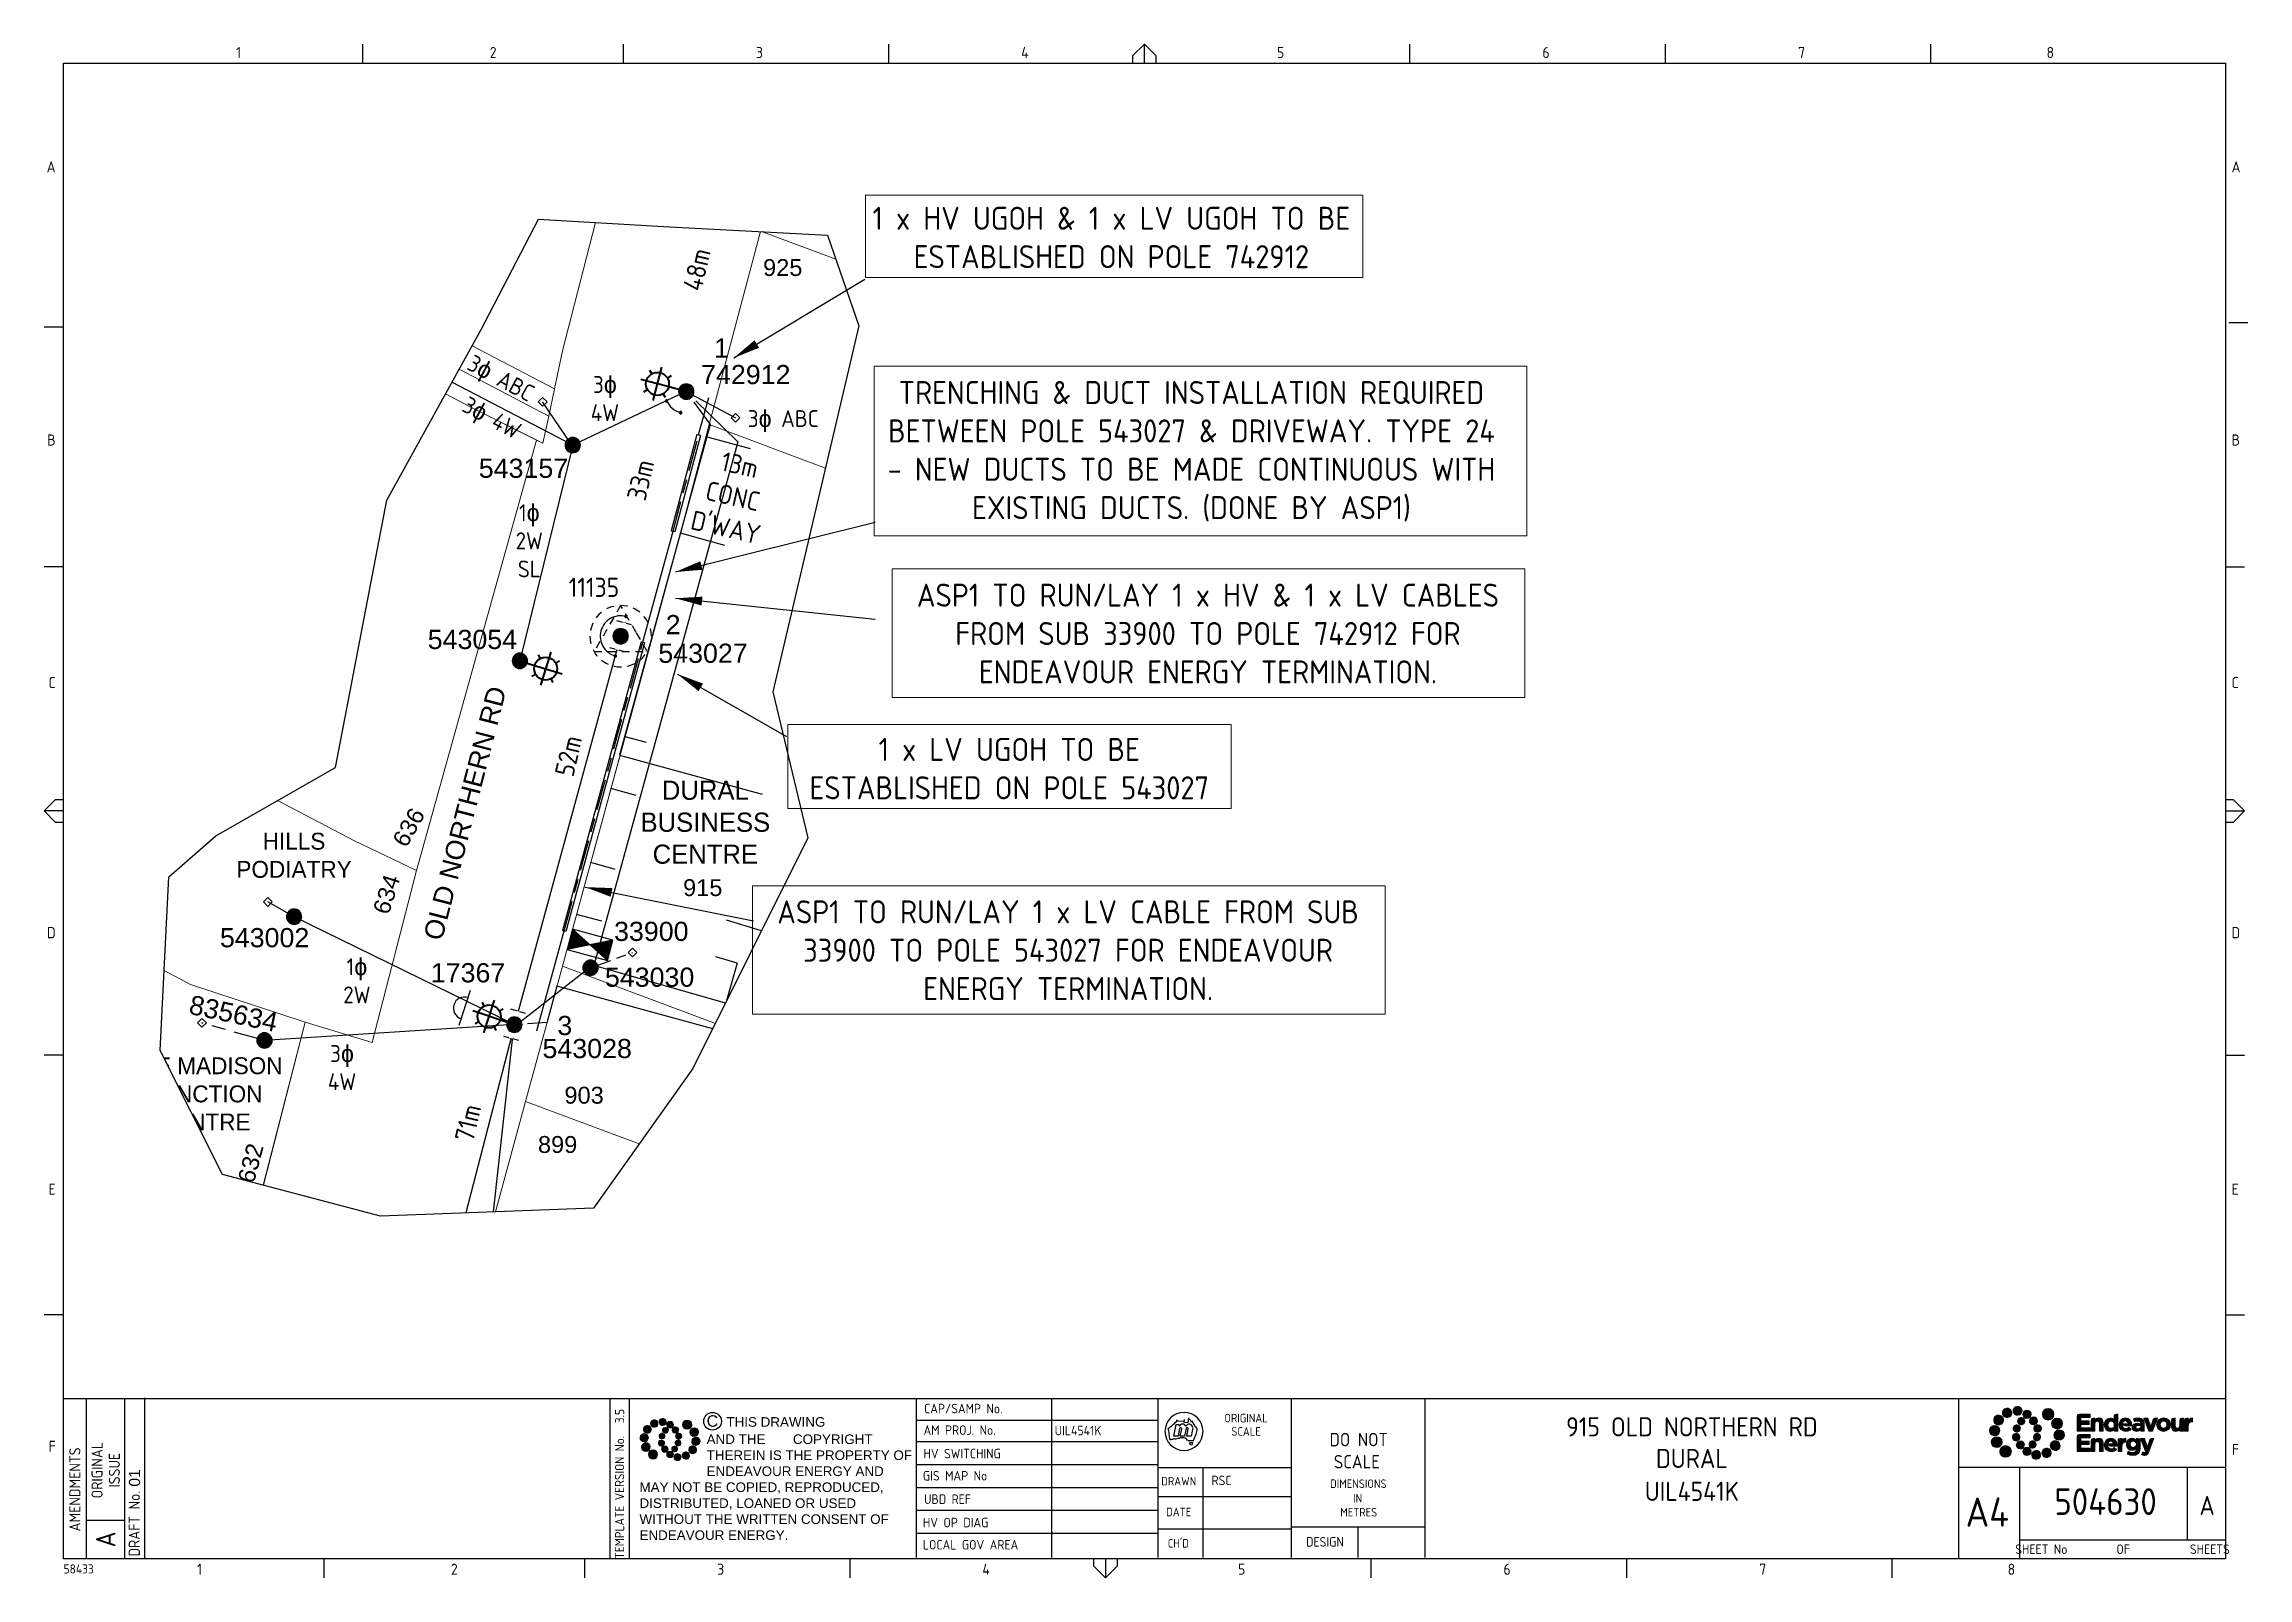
# Paper-space layout 'A4' of a CAD drawing. Header units: metres, sheet in millimetres. Extents: x 0 to 287, y 0 to 200.
# The model-space entities are those that its viewports show. They can reach past a viewport. Long polylines and large blocks are cut down to what shows.
import ezdxf
from ezdxf.enums import TextEntityAlignment as Align

# ---------------------------------------------------------------- set-up
doc = ezdxf.new("R2010")
doc.units = ezdxf.units.M
for name, pattern in [('Cable Exist UG', [8.2, 4, -1.2, 1.8, -1.2]), ('DASHED', [0.75, 0.5, -0.25]), ('IECLCHAINA', [8.2, 4, -1.2, 1.8, -1.2]), ('IECLDOTA', [1.8, 1, -0.8])]:
    doc.linetypes.add(name, pattern=pattern)
doc.layers.get('0').update_dxf_attribs({"color": 6})
for name, color, linetype, lineweight in [('Cadastre Buildings_SP_EXT', 9, 'Continuous', 5), ('Cadastre Land Parcels_SP_EXT', 9, 'Continuous', 5), ('Cadastre Roads_SP_EXT', 9, 'Continuous', 5)]:
    doc.layers.add(name, color=color, linetype=linetype, lineweight=lineweight)
for name, color, linetype in [('Equip_SP_EXT', 7, 'Continuous'), ('Equip_SP_HV_EXT', 7, 'Continuous'), ('Equip_SP_SL_EXT', 7, 'Continuous'), ('Mains_HV_NEW_U72', 2, 'Continuous'), ('Mains_LV_NEW', 2, 'Continuous'), ('Mains_LV_NEW_T84', 2, 'Continuous'), ('Mains_SL_NEW', 2, 'Continuous'), ('Mains_SL_NEW_Hardwired', 2, 'Continuous'), ('Notes', 7, 'Continuous'), ('Notes_SP_MISC', 7, 'Continuous'), ('OH_Details_SP_MISC', 7, 'Continuous'), ('Services_SP_EXT', 7, 'Continuous'), ('Sub_SP_EXT', 7, 'Continuous'), ('SupportsOH_SP_EXT', 7, 'Continuous'), ('SupportsOH_SP_TR_HV_LV_SL_EXT', 7, 'Continuous'), ('SupportsUG_SP_EXT', 7, 'Continuous'), ('Trench_SP_NEW', 2, 'Continuous'), ('UG_Details_SP_MISC', 7, 'Continuous')]:
    doc.layers.add(name, color=color, linetype=linetype)
doc.layers.add('Viewports', color=6, linetype='Continuous', plot=False)
doc.styles.add('ARIAL', font='arial.ttf', dxfattribs={"height": 2})
doc.styles.add('iecARIAL', font='arial.ttf', dxfattribs={"height": 2})
doc.styles.add('iecISOCP', font='isocp.shx')
doc.styles.add('POLE_LABEL', font='arial.ttf')
doc.styles.get("Standard").update_dxf_attribs({"font": 'arial.ttf'})
doc.linetypes.add('IE Trench HV', pattern='A,7,-0.2,["/",Standard,S=3,R=0,X=0.6,Y=-1.4],-2.5', length=9.7)
doc.linetypes.add('IECLCABX1', pattern='A,7,-0.25,["x",Standard,S=2,R=0,X=0.2,Y=-0.8],-2.1', length=9.35)
doc.dimstyles.new('OHT1', dxfattribs={"dimtxt": 2.5, "dimasz": 2, "dimexe": 1.25, "dimexo": 0.625, "dimgap": 1, "dimtad": 1, "dimjust": 1, "dimlfac": 1000, "dimtxsty": 'iecISOCP', "dimblk1": 'Straight Terminator', "dimblk2": 'NONE', "dimsah": 1, "dimcen": 0, "dimse1": 1, "dimse2": 1, "dimadec": 0, "dimazin": 0, "dimtfac": 1, "dimtmove": 0, "dimatfit": 3, "dimfxl": 1, "dimarcsym": 0})

psp = doc.layouts.new('A4')

# ---------------------------------------------------------------- texts
at = {"layer": 'Notes', "linetype": 'Continuous', "char_height": 3, "attachment_point": 2, "style": 'iecISOCP'}
for s, insert, width in [('1 x HV UGOH & 1 x LV UGOH TO BE ESTABLISHED ON POLE 742912', (139.04, 178.66), 68.974), ('TRENCHING & DUCT INSTALLATION REQUIRED BETWEEN POLE 543027 & DRIVEWAY. TYPE 24 - NEW DUCTS TO BE MADE CONTINUOUS WITH EXISTING DUCTS. (DONE BY ASP1)', (149.48, 155.95), 79.7464), ('ASP1 TO RUN/LAY 1 x HV & 1 x LV CABLES FROM SUB 33900 TO POLE 742912 FOR ENDEAVOUR ENERGY TERMINATION.', (151.63, 129.54), 79.7464), ('1 x LV UGOH TO BE ESTABLISHED ON POLE 543027', (125.73, 109.43), 57.6153), ('ASP1 TO RUN/LAY 1 x LV CABLE FROM SUB 33900 TO POLE 543027 FOR ENDEAVOUR ENERGY TERMINATION.', (133.4, 88.26), 79.7464)]:
    psp.add_mtext(s, dxfattribs=dict(at, insert=insert, width=width))

msp = doc.modelspace()

# ---------------------------------------------------------------- texts
at = {"layer": 'Cadastre Land Parcels_SP_EXT'}
for s, height, p in [('937', 1.8, (317244.73, 6271313.23)), ('925', 2.2, (317241.56, 6271306.86)), ('915', 2.2, (317231.13, 6271226.04)), ('903', 2.2, (317215.66, 6271198.98)), ('899', 2.2, (317212.21, 6271192.56))]:
    msp.add_text(s, height=height, dxfattribs=at).set_placement(p)
for s, rotation, p in [('636', 60.611, (317195.05, 6271232.23)), ('634', 72.4615, (317192.74, 6271223.49)), ('632', 75.1394, (317175.16, 6271188.47))]:
    msp.add_text(s, height=2.2, rotation=rotation, dxfattribs=at).set_placement(p)
at = {"layer": 'Cadastre Roads_SP_EXT', "color": 1}
msp.add_text('OLD NORTHERN RD', height=2.5, rotation=75.5673, dxfattribs=at).set_placement((317199.67, 6271220.09))
at = {"layer": 'Notes_SP_MISC', "linetype": 'Continuous', "attachment_point": 5, "style": 'iecISOCP'}
for s, insert, char_height, width, rotation in [('48m', (317232.92, 6271307.7), 2.5, 4.8804, 76.915), ('3ɸ ABC', (317207.23, 6271293.26), 2.2, 10.1778, 331.7313), ('3ɸ 4W', (317206.05, 6271288.1), 2.2, 10.1778, 331.7313), ("13m CONC D'WAY", (317237.61, 6271278.17), 2.5, 10.0765, 347.298), ('33m', (317225.59, 6271280.27), 2.5, 4.8804, 76.915), ('52m', (317216.19, 6271244.31), 2.5, 4.8804, 76.915), ('71m', (317203.09, 6271196.48), 2.5, 4.8804, 76.915)]:
    msp.add_mtext(s, dxfattribs=dict(at, insert=insert, char_height=char_height, width=width, rotation=rotation))
at = {"layer": 'Notes_SP_MISC', "linetype": 'Continuous', "char_height": 2.2, "width": 6.4365, "attachment_point": 5, "style": 'iecISOCP'}
for s, insert in [('3ɸ 4W', (317220.94, 6271290.88)), ('1ɸ 2W SL', (317211.08, 6271272.34)), ('1ɸ 2W', (317188.61, 6271214.99)), ('3ɸ 4W', (317186.67, 6271203.68))]:
    msp.add_mtext(s, dxfattribs=dict(at, insert=insert))
at = {"layer": 'Notes_SP_MISC', "linetype": 'DASHED', "insert": (317216.22, 6271267.53, 243016.74), "char_height": 2.5, "width": 2.2607, "attachment_point": 1, "style": 'iecISOCP'}
msp.add_mtext('11135', dxfattribs=at)
at = {"layer": 'Notes_SP_MISC', "lineweight": 0, "attachment_point": 5, "style": 'iecISOCP'}
for s, insert, char_height, width in [('{\\fStylus BT|b0|i0|c0|p34;DURAL BUSINESS CENTRE}', (317234.03, 6271235.65), 2.5, 27.1249), ('{\\fStylus BT|b0|i0|c0|p34;HILLS PODIATRY}', (317180.41, 6271231.34), 2.2, 22.3186), ('{\\fStylus BT|b0|i0|c0|p34;THE MADISON FUNCTION CENTRE}', (317168.7, 6271200.24), 2.2, 22.3186)]:
    msp.add_mtext(s, dxfattribs=dict(at, insert=insert, char_height=char_height, width=width))

# ---------------------------------------------------------------- blocks, each defined once
blk = doc.blocks.new('EE_LOGO_SMALL')
at = {"layer": 'Notes'}
h = blk.add_hatch(color=256, dxfattribs=at)
edge = h.paths.add_edge_path()
edge.add_spline(control_points=[(-8.41, 1.95), (-9.16, 1.99), (-9.8, 1.42), (-9.84, 0.67), (-9.89, -0.07), (-9.31, -0.71), (-8.56, -0.75), (-7.82, -0.8), (-7.18, -0.23), (-7.14, 0.52), (-7.09, 1.27), (-7.66, 1.91), (-8.41, 1.95)], knot_values=[0, 0, 0, 0, 1, 1, 1, 2, 2, 2, 3, 3, 3, 4, 4, 4, 4], degree=3, periodic=0)
h = blk.add_hatch(color=256, dxfattribs=at)
edge = h.paths.add_edge_path()
edge.add_spline(control_points=[(-6.81, 4.47), (-7.42, 4.82), (-8.21, 4.62), (-8.57, 4), (-8.92, 3.39), (-8.72, 2.6), (-8.1, 2.25), (-7.49, 1.89), (-6.7, 2.09), (-6.34, 2.71), (-5.98, 3.32), (-6.19, 4.11), (-6.81, 4.47)], knot_values=[0, 0, 0, 0, 1, 1, 1, 2, 2, 2, 3, 3, 3, 4, 4, 4, 4], degree=3, periodic=0)
h = blk.add_hatch(color=256, dxfattribs=at)
edge = h.paths.add_edge_path()
edge.add_spline(control_points=[(-4.19, 5.89), (-4.56, 6.46), (-5.32, 6.62), (-5.88, 6.26), (-6.45, 5.89), (-6.61, 5.13), (-6.25, 4.56), (-5.88, 4), (-5.13, 3.83), (-4.56, 4.2), (-3.99, 4.56), (-3.82, 5.32), (-4.19, 5.89)], knot_values=[0, 0, 0, 0, 1, 1, 1, 2, 2, 2, 3, 3, 3, 4, 4, 4, 4], degree=3, periodic=0)
h = blk.add_hatch(color=256, dxfattribs=at)
edge = h.paths.add_edge_path()
edge.add_spline(control_points=[(-2.5, 2.07), (-3.02, 2.18), (-3.52, 1.86), (-3.63, 1.35), (-3.74, 0.84), (-3.41, 0.33), (-2.91, 0.22), (-2.39, 0.11), (-1.89, 0.43), (-1.78, 0.95), (-1.67, 1.46), (-1.99, 1.96), (-2.5, 2.07)], knot_values=[0, 0, 0, 0, 1, 1, 1, 2, 2, 2, 3, 3, 3, 4, 4, 4, 4], degree=3, periodic=0)
h = blk.add_hatch(color=256, dxfattribs=at)
edge = h.paths.add_edge_path()
edge.add_spline(control_points=[(-1.35, 5.88), (-1.41, 6.52), (-1.98, 6.98), (-2.62, 6.92), (-3.26, 6.85), (-3.72, 6.28), (-3.66, 5.65), (-3.6, 5.01), (-3.03, 4.54), (-2.39, 4.61), (-1.75, 4.67), (-1.28, 5.24), (-1.35, 5.88)], knot_values=[0, 0, 0, 0, 1, 1, 1, 2, 2, 2, 3, 3, 3, 4, 4, 4, 4], degree=3, periodic=0)
h = blk.add_hatch(color=256, dxfattribs=at)
edge = h.paths.add_edge_path()
edge.add_spline(control_points=[(1.01, 4.87), (1.01, 4.27), (0.53, 3.79), (-0.07, 3.79), (-0.67, 3.79), (-1.16, 4.27), (-1.16, 4.87), (-1.16, 5.47), (-0.67, 5.96), (-0.07, 5.96), (0.53, 5.96), (1.01, 5.47), (1.01, 4.87)], knot_values=[0, 0, 0, 0, 1, 1, 1, 2, 2, 2, 3, 3, 3, 4, 4, 4, 4], degree=3, periodic=0)
edge = h.paths.add_edge_path()
edge.add_spline(control_points=[(-1.36, 3.98), (-1.87, 4.09), (-2.38, 3.77), (-2.49, 3.26), (-2.6, 2.75), (-2.27, 2.24), (-1.76, 2.13), (-1.25, 2.02), (-0.75, 2.35), (-0.64, 2.86), (-0.53, 3.37), (-0.85, 3.87), (-1.36, 3.98)], knot_values=[0, 0, 0, 0, 1, 1, 1, 2, 2, 2, 3, 3, 3, 4, 4, 4, 4], degree=3, periodic=0)
h = blk.add_hatch(color=256, dxfattribs=at)
edge = h.paths.add_edge_path()
edge.add_spline(control_points=[(2.33, 2.37), (2.77, 2.76), (2.8, 3.42), (2.42, 3.85), (2.03, 4.29), (1.37, 4.32), (0.94, 3.94), (0.51, 3.55), (0.47, 2.89), (0.85, 2.46), (1.24, 2.03), (1.9, 1.99), (2.33, 2.37)], knot_values=[0, 0, 0, 0, 1, 1, 1, 2, 2, 2, 3, 3, 3, 4, 4, 4, 4], degree=3, periodic=0)
edge = h.paths.add_edge_path()
edge.add_spline(control_points=[(1.01, 4.87), (1.01, 4.27), (0.53, 3.79), (-0.07, 3.79), (-0.67, 3.79), (-1.16, 4.27), (-1.16, 4.87), (-1.16, 5.47), (-0.67, 5.96), (-0.07, 5.96), (0.53, 5.96), (1.01, 5.47), (1.01, 4.87)], knot_values=[0, 0, 0, 0, 1, 1, 1, 2, 2, 2, 3, 3, 3, 4, 4, 4, 4], degree=3, periodic=0)
h = blk.add_hatch(color=256, dxfattribs=at)
edge = h.paths.add_edge_path()
edge.add_spline(control_points=[(1.01, 4.87), (1.01, 4.27), (0.53, 3.79), (-0.07, 3.79), (-0.67, 3.79), (-1.16, 4.27), (-1.16, 4.87), (-1.16, 5.47), (-0.67, 5.96), (-0.07, 5.96), (0.53, 5.96), (1.01, 5.47), (1.01, 4.87)], knot_values=[0, 0, 0, 0, 1, 1, 1, 2, 2, 2, 3, 3, 3, 4, 4, 4, 4], degree=3, periodic=0)
edge = h.paths.add_edge_path(flags=16)
edge.add_spline(control_points=[(1.01, 4.87), (1.01, 4.27), (0.53, 3.79), (-0.07, 3.79), (-0.67, 3.79), (-1.16, 4.27), (-1.16, 4.87), (-1.16, 5.47), (-0.67, 5.96), (-0.07, 5.96), (0.53, 5.96), (1.01, 5.47), (1.01, 4.87)], knot_values=[0, 0, 0, 0, 1, 1, 1, 2, 2, 2, 3, 3, 3, 4, 4, 4, 4], degree=3, periodic=0)
h = blk.add_hatch(color=256, dxfattribs=at)
edge = h.paths.add_edge_path()
edge.add_spline(control_points=[(2.98, 0.19), (3.52, 0.33), (3.83, 0.88), (3.69, 1.41), (3.55, 1.94), (3.01, 2.26), (2.48, 2.12), (1.95, 1.98), (1.63, 1.43), (1.77, 0.9), (1.91, 0.37), (2.45, 0.05), (2.98, 0.19)], knot_values=[0, 0, 0, 0, 1, 1, 1, 2, 2, 2, 3, 3, 3, 4, 4, 4, 4], degree=3, periodic=0)
h = blk.add_hatch(color=256, dxfattribs=at)
edge = h.paths.add_edge_path()
edge.add_spline(control_points=[(6.99, 4.87), (6.99, 4.04), (6.32, 3.36), (5.48, 3.36), (4.65, 3.36), (3.97, 4.04), (3.97, 4.87), (3.97, 5.71), (4.65, 6.38), (5.48, 6.38), (6.32, 6.38), (6.99, 5.71), (6.99, 4.87)], knot_values=[0, 0, 0, 0, 1, 1, 1, 2, 2, 2, 3, 3, 3, 4, 4, 4, 4], degree=3, periodic=0)
h = blk.add_hatch(color=256, dxfattribs=at)
edge = h.paths.add_edge_path()
edge.add_spline(control_points=[(8.37, 1.14), (9.1, 1.46), (9.42, 2.3), (9.11, 3.02), (8.79, 3.74), (7.95, 4.07), (7.23, 3.75), (6.51, 3.43), (6.18, 2.59), (6.49, 1.87), (6.81, 1.15), (7.65, 0.82), (8.37, 1.14)], knot_values=[0, 0, 0, 0, 1, 1, 1, 2, 2, 2, 3, 3, 3, 4, 4, 4, 4], degree=3, periodic=0)
h = blk.add_hatch(color=256, dxfattribs=at)
edge = h.paths.add_edge_path()
edge.add_spline(control_points=[(8.27, -1.91), (9.01, -1.95), (9.65, -1.38), (9.69, -0.63), (9.74, 0.12), (9.17, 0.75), (8.42, 0.8), (7.67, 0.84), (7.03, 0.27), (6.99, -0.48), (6.95, -1.22), (7.52, -1.87), (8.27, -1.91)], knot_values=[0, 0, 0, 0, 1, 1, 1, 2, 2, 2, 3, 3, 3, 4, 4, 4, 4], degree=3, periodic=0)
h = blk.add_hatch(color=256, dxfattribs=at)
edge = h.paths.add_edge_path()
edge.add_spline(control_points=[(-8.52, -1.1), (-9.24, -1.42), (-9.57, -2.26), (-9.25, -2.98), (-8.94, -3.7), (-8.09, -4.03), (-7.37, -3.71), (-6.65, -3.39), (-6.33, -2.55), (-6.64, -1.83), (-6.96, -1.11), (-7.8, -0.78), (-8.52, -1.1)], knot_values=[0, 0, 0, 0, 1, 1, 1, 2, 2, 2, 3, 3, 3, 4, 4, 4, 4], degree=3, periodic=0)
h = blk.add_hatch(color=256, dxfattribs=at)
edge = h.paths.add_edge_path()
edge.add_spline(control_points=[(-7.14, -4.83), (-7.14, -4), (-6.46, -3.32), (-5.63, -3.32), (-4.8, -3.32), (-4.12, -4), (-4.12, -4.83), (-4.12, -5.67), (-4.8, -6.34), (-5.63, -6.34), (-6.46, -6.34), (-7.14, -5.67), (-7.14, -4.83)], knot_values=[0, 0, 0, 0, 1, 1, 1, 2, 2, 2, 3, 3, 3, 4, 4, 4, 4], degree=3, periodic=0)
h = blk.add_hatch(color=256, dxfattribs=at)
edge = h.paths.add_edge_path()
edge.add_spline(control_points=[(-3.13, -0.15), (-3.66, -0.29), (-3.98, -0.84), (-3.84, -1.37), (-3.7, -1.9), (-3.15, -2.22), (-2.62, -2.08), (-2.09, -1.94), (-1.78, -1.39), (-1.91, -0.86), (-2.06, -0.33), (-2.6, -0.01), (-3.13, -0.15)], knot_values=[0, 0, 0, 0, 1, 1, 1, 2, 2, 2, 3, 3, 3, 4, 4, 4, 4], degree=3, periodic=0)
h = blk.add_hatch(color=256, dxfattribs=at)
edge = h.paths.add_edge_path()
edge.add_spline(control_points=[(-2.48, -2.33), (-2.91, -2.72), (-2.95, -3.38), (-2.56, -3.81), (-2.18, -4.24), (-1.52, -4.28), (-1.08, -3.9), (-0.65, -3.51), (-0.62, -2.85), (-1, -2.42), (-1.39, -1.98), (-2.05, -1.95), (-2.48, -2.33)], knot_values=[0, 0, 0, 0, 1, 1, 1, 2, 2, 2, 3, 3, 3, 4, 4, 4, 4], degree=3, periodic=0)
h = blk.add_hatch(color=256, dxfattribs=at)
edge = h.paths.add_edge_path()
edge.add_spline(control_points=[(-1.16, -4.83), (-1.16, -4.23), (-0.67, -3.74), (-0.07, -3.74), (0.53, -3.74), (1.01, -4.23), (1.01, -4.83), (1.01, -5.43), (0.53, -5.92), (-0.07, -5.92), (-0.67, -5.92), (-1.16, -5.43), (-1.16, -4.83)], knot_values=[0, 0, 0, 0, 1, 1, 1, 2, 2, 2, 3, 3, 3, 4, 4, 4, 4], degree=3, periodic=0)
h = blk.add_hatch(color=256, dxfattribs=at)
edge = h.paths.add_edge_path()
edge.add_spline(control_points=[(1.22, -3.94), (1.73, -4.05), (2.23, -3.73), (2.34, -3.22), (2.45, -2.71), (2.13, -2.2), (1.62, -2.09), (1.11, -1.98), (0.6, -2.3), (0.49, -2.81), (0.38, -3.32), (0.71, -3.83), (1.22, -3.94)], knot_values=[0, 0, 0, 0, 1, 1, 1, 2, 2, 2, 3, 3, 3, 4, 4, 4, 4], degree=3, periodic=0)
h = blk.add_hatch(color=256, dxfattribs=at)
edge = h.paths.add_edge_path()
edge.add_spline(control_points=[(1.2, -5.84), (1.27, -6.47), (1.84, -6.94), (2.47, -6.87), (3.11, -6.81), (3.58, -6.24), (3.51, -5.6), (3.45, -4.96), (2.88, -4.5), (2.24, -4.56), (1.6, -4.63), (1.13, -5.2), (1.2, -5.84)], knot_values=[0, 0, 0, 0, 1, 1, 1, 2, 2, 2, 3, 3, 3, 4, 4, 4, 4], degree=3, periodic=0)
h = blk.add_hatch(color=256, dxfattribs=at)
edge = h.paths.add_edge_path()
edge.add_spline(control_points=[(2.36, -2.03), (2.87, -2.14), (3.37, -1.81), (3.48, -1.3), (3.59, -0.79), (3.27, -0.29), (2.76, -0.18), (2.25, -0.07), (1.74, -0.39), (1.63, -0.9), (1.52, -1.41), (1.85, -1.92), (2.36, -2.03)], knot_values=[0, 0, 0, 0, 1, 1, 1, 2, 2, 2, 3, 3, 3, 4, 4, 4, 4], degree=3, periodic=0)
h = blk.add_hatch(color=256, dxfattribs=at)
edge = h.paths.add_edge_path()
edge.add_spline(control_points=[(4.05, -5.84), (4.41, -6.41), (5.17, -6.58), (5.73, -6.21), (6.3, -5.85), (6.46, -5.09), (6.1, -4.52), (5.73, -3.95), (4.98, -3.79), (4.41, -4.16), (3.84, -4.52), (3.68, -5.28), (4.05, -5.84)], knot_values=[0, 0, 0, 0, 1, 1, 1, 2, 2, 2, 3, 3, 3, 4, 4, 4, 4], degree=3, periodic=0)
h = blk.add_hatch(color=256, dxfattribs=at)
edge = h.paths.add_edge_path()
edge.add_spline(control_points=[(6.66, -4.43), (7.27, -4.78), (8.06, -4.58), (8.42, -3.96), (8.78, -3.35), (8.57, -2.56), (7.96, -2.2), (7.34, -1.84), (6.55, -2.05), (6.2, -2.66), (5.84, -3.28), (6.04, -4.07), (6.66, -4.43)], knot_values=[0, 0, 0, 0, 1, 1, 1, 2, 2, 2, 3, 3, 3, 4, 4, 4, 4], degree=3, periodic=0)
at = {"layer": 'Notes', "lineweight": 0}
for points in [[(1.85, 2.13), (1.85, 2.13)], [(-1.99, -2.08), (-1.99, -2.08)]]:
    blk.add_lwpolyline(points, dxfattribs=at)
for points in [[(-8.41, 1.95), (-9.16, 1.99), (-9.8, 1.42), (-9.84, 0.67), (-9.89, -0.07), (-9.31, -0.71), (-8.56, -0.75), (-7.82, -0.8), (-7.18, -0.23), (-7.14, 0.52), (-7.09, 1.27), (-7.66, 1.91), (-8.41, 1.95)], [(-6.81, 4.47), (-7.42, 4.82), (-8.21, 4.62), (-8.57, 4), (-8.92, 3.39), (-8.72, 2.6), (-8.1, 2.25), (-7.49, 1.89), (-6.7, 2.09), (-6.34, 2.71), (-5.98, 3.32), (-6.19, 4.11), (-6.81, 4.47)], [(-4.19, 5.89), (-4.56, 6.46), (-5.32, 6.62), (-5.88, 6.26), (-6.45, 5.89), (-6.61, 5.13), (-6.25, 4.56), (-5.88, 4), (-5.13, 3.83), (-4.56, 4.2), (-3.99, 4.56), (-3.82, 5.32), (-4.19, 5.89)], [(-2.5, 2.07), (-3.02, 2.18), (-3.52, 1.86), (-3.63, 1.35), (-3.74, 0.84), (-3.41, 0.33), (-2.91, 0.22), (-2.39, 0.11), (-1.89, 0.43), (-1.78, 0.95), (-1.67, 1.46), (-1.99, 1.96), (-2.5, 2.07)], [(-1.35, 5.88), (-1.41, 6.52), (-1.98, 6.98), (-2.62, 6.92), (-3.26, 6.85), (-3.72, 6.28), (-3.66, 5.65), (-3.6, 5.01), (-3.03, 4.54), (-2.39, 4.61), (-1.75, 4.67), (-1.28, 5.24), (-1.35, 5.88)], [(-1.36, 3.98), (-1.87, 4.09), (-2.38, 3.77), (-2.49, 3.26), (-2.6, 2.75), (-2.27, 2.24), (-1.76, 2.13), (-1.25, 2.02), (-0.75, 2.35), (-0.64, 2.86), (-0.53, 3.37), (-0.85, 3.87), (-1.36, 3.98)], [(1.01, 4.87), (1.01, 4.27), (0.53, 3.79), (-0.07, 3.79), (-0.67, 3.79), (-1.16, 4.27), (-1.16, 4.87), (-1.16, 5.47), (-0.67, 5.96), (-0.07, 5.96), (0.53, 5.96), (1.01, 5.47), (1.01, 4.87)], [(1.01, 4.87), (1.01, 4.27), (0.53, 3.79), (-0.07, 3.79), (-0.67, 3.79), (-1.16, 4.27), (-1.16, 4.87), (-1.16, 5.47), (-0.67, 5.96), (-0.07, 5.96), (0.53, 5.96), (1.01, 5.47), (1.01, 4.87)], [(2.33, 2.37), (2.77, 2.76), (2.8, 3.42), (2.42, 3.85), (2.03, 4.29), (1.37, 4.32), (0.94, 3.94), (0.51, 3.55), (0.47, 2.89), (0.85, 2.46), (1.24, 2.03), (1.9, 1.99), (2.33, 2.37)], [(2.98, 0.19), (3.52, 0.33), (3.83, 0.88), (3.69, 1.41), (3.55, 1.94), (3.01, 2.26), (2.48, 2.12), (1.95, 1.98), (1.63, 1.43), (1.77, 0.9), (1.91, 0.37), (2.45, 0.05), (2.98, 0.19)], [(6.99, 4.87), (6.99, 4.04), (6.32, 3.36), (5.48, 3.36), (4.65, 3.36), (3.97, 4.04), (3.97, 4.87), (3.97, 5.71), (4.65, 6.38), (5.48, 6.38), (6.32, 6.38), (6.99, 5.71), (6.99, 4.87)], [(8.37, 1.14), (9.1, 1.46), (9.42, 2.3), (9.11, 3.02), (8.79, 3.74), (7.95, 4.07), (7.23, 3.75), (6.51, 3.43), (6.18, 2.59), (6.49, 1.87), (6.81, 1.15), (7.65, 0.82), (8.37, 1.14)], [(8.27, -1.91), (9.01, -1.95), (9.65, -1.38), (9.69, -0.63), (9.74, 0.12), (9.17, 0.75), (8.42, 0.8), (7.67, 0.84), (7.03, 0.27), (6.99, -0.48), (6.95, -1.22), (7.52, -1.87), (8.27, -1.91)], [(-8.52, -1.1), (-9.24, -1.42), (-9.57, -2.26), (-9.25, -2.98), (-8.94, -3.7), (-8.09, -4.03), (-7.37, -3.71), (-6.65, -3.39), (-6.33, -2.55), (-6.64, -1.83), (-6.96, -1.11), (-7.8, -0.78), (-8.52, -1.1)], [(-7.14, -4.83), (-7.14, -4), (-6.46, -3.32), (-5.63, -3.32), (-4.8, -3.32), (-4.12, -4), (-4.12, -4.83), (-4.12, -5.67), (-4.8, -6.34), (-5.63, -6.34), (-6.46, -6.34), (-7.14, -5.67), (-7.14, -4.83)], [(-3.13, -0.15), (-3.66, -0.29), (-3.98, -0.84), (-3.84, -1.37), (-3.7, -1.9), (-3.15, -2.22), (-2.62, -2.08), (-2.09, -1.94), (-1.78, -1.39), (-1.91, -0.86), (-2.06, -0.33), (-2.6, -0.01), (-3.13, -0.15)], [(-2.48, -2.33), (-2.91, -2.72), (-2.95, -3.38), (-2.56, -3.81), (-2.18, -4.24), (-1.52, -4.28), (-1.08, -3.9), (-0.65, -3.51), (-0.62, -2.85), (-1, -2.42), (-1.39, -1.98), (-2.05, -1.95), (-2.48, -2.33)], [(-1.16, -4.83), (-1.16, -4.23), (-0.67, -3.74), (-0.07, -3.74), (0.53, -3.74), (1.01, -4.23), (1.01, -4.83), (1.01, -5.43), (0.53, -5.92), (-0.07, -5.92), (-0.67, -5.92), (-1.16, -5.43), (-1.16, -4.83)], [(1.22, -3.94), (1.73, -4.05), (2.23, -3.73), (2.34, -3.22), (2.45, -2.71), (2.13, -2.2), (1.62, -2.09), (1.11, -1.98), (0.6, -2.3), (0.49, -2.81), (0.38, -3.32), (0.71, -3.83), (1.22, -3.94)], [(1.2, -5.84), (1.27, -6.47), (1.84, -6.94), (2.47, -6.87), (3.11, -6.81), (3.58, -6.24), (3.51, -5.6), (3.45, -4.96), (2.88, -4.5), (2.24, -4.56), (1.6, -4.63), (1.13, -5.2), (1.2, -5.84)], [(2.36, -2.03), (2.87, -2.14), (3.37, -1.81), (3.48, -1.3), (3.59, -0.79), (3.27, -0.29), (2.76, -0.18), (2.25, -0.07), (1.74, -0.39), (1.63, -0.9), (1.52, -1.41), (1.85, -1.92), (2.36, -2.03)], [(4.05, -5.84), (4.41, -6.41), (5.17, -6.58), (5.73, -6.21), (6.3, -5.85), (6.46, -5.09), (6.1, -4.52), (5.73, -3.95), (4.98, -3.79), (4.41, -4.16), (3.84, -4.52), (3.68, -5.28), (4.05, -5.84)], [(6.66, -4.43), (7.27, -4.78), (8.06, -4.58), (8.42, -3.96), (8.78, -3.35), (8.57, -2.56), (7.96, -2.2), (7.34, -1.84), (6.55, -2.05), (6.2, -2.66), (5.84, -3.28), (6.04, -4.07), (6.66, -4.43)]]:
    blk.add_open_spline(points, degree=3, knots=[0, 0, 0, 0, 1, 1, 1, 2, 2, 2, 3, 3, 3, 4, 4, 4, 4], dxfattribs=at)
blk = doc.blocks.new('EE_COPYRIGHT_A4')
at = {"layer": 'Notes'}
blk.add_circle((9.52, -0.79), 1.15, dxfattribs=at)
at = {"xscale": 0.4, "yscale": 0.4, "zscale": 0.4}
blk.add_blockref('EE_LOGO_SMALL', (4.01, -3.18), dxfattribs=at)
at = {"layer": 'Notes', "insert": (0, 0), "char_height": 1.25, "width": 35.5177, "attachment_point": 1, "style": 'ARIAL'}
blk.add_mtext('\\pt8.75;               ^I{\\H1.2x;C } THIS DRAWING\\P\\pt8.75,20;       ^IAND THE ^ICOPYRIGHT\\P\\pt1.25,8.75;^I^ITHEREIN IS THE PROPERTY OF \\P^I^IENDEAVOUR ENERGY AND MAY NOT BE COPIED, REPRODUCED, DISTRIBUTED, LOANED OR USED WITHOUT THE WRITTEN CONSENT OF ENDEAVOUR ENERGY.', dxfattribs=at)
blk = doc.blocks.new('EE_LOGO')
h = blk.add_hatch(color=7)
edge = h.paths.add_edge_path()
edge.add_spline(control_points=[(-21.12, 5.87), (-21.48, 6.44), (-22.24, 6.61), (-22.81, 6.24), (-23.37, 5.88), (-23.54, 5.12), (-23.17, 4.55), (-22.81, 3.98), (-22.05, 3.82), (-21.48, 4.19), (-20.92, 4.55), (-20.75, 5.31), (-21.12, 5.87)], knot_values=[0, 0, 0, 0, 1, 1, 1, 2, 2, 2, 3, 3, 3, 4, 4, 4, 4], degree=3, periodic=0)
h = blk.add_hatch(color=7)
edge = h.paths.add_edge_path()
edge.add_spline(control_points=[(-18.27, 5.87), (-18.34, 6.5), (-18.91, 6.97), (-19.54, 6.9), (-20.18, 6.84), (-20.65, 6.27), (-20.58, 5.63), (-20.52, 4.99), (-19.95, 4.53), (-19.31, 4.59), (-18.67, 4.66), (-18.21, 5.23), (-18.27, 5.87)], knot_values=[0, 0, 0, 0, 1, 1, 1, 2, 2, 2, 3, 3, 3, 4, 4, 4, 4], degree=3, periodic=0)
h = blk.add_hatch(color=7)
edge = h.paths.add_edge_path()
edge.add_spline(control_points=[(-15.91, 4.86), (-15.91, 4.26), (-16.4, 3.77), (-17, 3.77), (-17.6, 3.77), (-18.08, 4.26), (-18.08, 4.86), (-18.08, 5.46), (-17.6, 5.95), (-17, 5.95), (-16.4, 5.95), (-15.91, 5.46), (-15.91, 4.86)], knot_values=[0, 0, 0, 0, 1, 1, 1, 2, 2, 2, 3, 3, 3, 4, 4, 4, 4], degree=3, periodic=0)
edge = h.paths.add_edge_path()
edge.add_spline(control_points=[(-18.29, 3.97), (-18.8, 4.08), (-19.3, 3.76), (-19.41, 3.25), (-19.52, 2.74), (-19.2, 2.23), (-18.69, 2.12), (-18.18, 2.01), (-17.67, 2.33), (-17.56, 2.84), (-17.45, 3.35), (-17.78, 3.86), (-18.29, 3.97)], knot_values=[0, 0, 0, 0, 1, 1, 1, 2, 2, 2, 3, 3, 3, 4, 4, 4, 4], degree=3, periodic=0)
h = blk.add_hatch(color=7)
edge = h.paths.add_edge_path()
edge.add_spline(control_points=[(-14.59, 2.36), (-14.16, 2.75), (-14.12, 3.41), (-14.51, 3.84), (-14.89, 4.27), (-15.55, 4.31), (-15.99, 3.93), (-16.42, 3.54), (-16.46, 2.88), (-16.07, 2.45), (-15.69, 2.01), (-15.02, 1.98), (-14.59, 2.36)], knot_values=[0, 0, 0, 0, 1, 1, 1, 2, 2, 2, 3, 3, 3, 4, 4, 4, 4], degree=3, periodic=0)
edge = h.paths.add_edge_path()
edge.add_spline(control_points=[(-15.91, 4.86), (-15.91, 4.26), (-16.4, 3.77), (-17, 3.77), (-17.6, 3.77), (-18.08, 4.26), (-18.08, 4.86), (-18.08, 5.46), (-17.6, 5.95), (-17, 5.95), (-16.4, 5.95), (-15.91, 5.46), (-15.91, 4.86)], knot_values=[0, 0, 0, 0, 1, 1, 1, 2, 2, 2, 3, 3, 3, 4, 4, 4, 4], degree=3, periodic=0)
h = blk.add_hatch(color=7)
edge = h.paths.add_edge_path()
edge.add_spline(control_points=[(-15.91, 4.86), (-15.91, 4.26), (-16.4, 3.77), (-17, 3.77), (-17.6, 3.77), (-18.08, 4.26), (-18.08, 4.86), (-18.08, 5.46), (-17.6, 5.95), (-17, 5.95), (-16.4, 5.95), (-15.91, 5.46), (-15.91, 4.86)], knot_values=[0, 0, 0, 0, 1, 1, 1, 2, 2, 2, 3, 3, 3, 4, 4, 4, 4], degree=3, periodic=0)
edge = h.paths.add_edge_path(flags=16)
edge.add_spline(control_points=[(-15.91, 4.86), (-15.91, 4.26), (-16.4, 3.77), (-17, 3.77), (-17.6, 3.77), (-18.08, 4.26), (-18.08, 4.86), (-18.08, 5.46), (-17.6, 5.95), (-17, 5.95), (-16.4, 5.95), (-15.91, 5.46), (-15.91, 4.86)], knot_values=[0, 0, 0, 0, 1, 1, 1, 2, 2, 2, 3, 3, 3, 4, 4, 4, 4], degree=3, periodic=0)
h = blk.add_hatch(color=7)
edge = h.paths.add_edge_path()
edge.add_spline(control_points=[(-9.93, 4.86), (-9.93, 4.03), (-10.61, 3.35), (-11.44, 3.35), (-12.28, 3.35), (-12.95, 4.03), (-12.95, 4.86), (-12.95, 5.69), (-12.28, 6.37), (-11.44, 6.37), (-10.61, 6.37), (-9.93, 5.69), (-9.93, 4.86)], knot_values=[0, 0, 0, 0, 1, 1, 1, 2, 2, 2, 3, 3, 3, 4, 4, 4, 4], degree=3, periodic=0)
h = blk.add_hatch(color=7)
edge = h.paths.add_edge_path()
edge.add_spline(control_points=[(-25.34, 1.94), (-26.08, 1.98), (-26.72, 1.41), (-26.77, 0.66), (-26.81, -0.09), (-26.24, -0.72), (-25.49, -0.77), (-24.74, -0.81), (-24.1, -0.24), (-24.06, 0.51), (-24.02, 1.25), (-24.59, 1.89), (-25.34, 1.94)], knot_values=[0, 0, 0, 0, 1, 1, 1, 2, 2, 2, 3, 3, 3, 4, 4, 4, 4], degree=3, periodic=0)
h = blk.add_hatch(color=7)
edge = h.paths.add_edge_path()
edge.add_spline(control_points=[(-23.73, 4.46), (-24.34, 4.81), (-25.13, 4.61), (-25.49, 3.99), (-25.85, 3.38), (-25.64, 2.59), (-25.03, 2.23), (-24.41, 1.87), (-23.63, 2.08), (-23.27, 2.69), (-22.91, 3.31), (-23.12, 4.1), (-23.73, 4.46)], knot_values=[0, 0, 0, 0, 1, 1, 1, 2, 2, 2, 3, 3, 3, 4, 4, 4, 4], degree=3, periodic=0)
h = blk.add_hatch(color=7)
edge = h.paths.add_edge_path()
edge.add_spline(control_points=[(-19.43, 2.06), (-19.94, 2.17), (-20.44, 1.84), (-20.55, 1.33), (-20.66, 0.82), (-20.34, 0.32), (-19.83, 0.21), (-19.32, 0.1), (-18.81, 0.42), (-18.71, 0.93), (-18.59, 1.44), (-18.92, 1.95), (-19.43, 2.06)], knot_values=[0, 0, 0, 0, 1, 1, 1, 2, 2, 2, 3, 3, 3, 4, 4, 4, 4], degree=3, periodic=0)
h = blk.add_hatch(color=7)
edge = h.paths.add_edge_path()
edge.add_spline(control_points=[(-13.94, 0.18), (-13.41, 0.32), (-13.09, 0.87), (-13.23, 1.4), (-13.37, 1.93), (-13.92, 2.25), (-14.45, 2.11), (-14.98, 1.97), (-15.3, 1.42), (-15.16, 0.89), (-15.02, 0.36), (-14.47, 0.04), (-13.94, 0.18)], knot_values=[0, 0, 0, 0, 1, 1, 1, 2, 2, 2, 3, 3, 3, 4, 4, 4, 4], degree=3, periodic=0)
h = blk.add_hatch(color=7)
edge = h.paths.add_edge_path()
edge.add_spline(control_points=[(-8.55, 1.13), (-7.83, 1.45), (-7.5, 2.29), (-7.82, 3.01), (-8.14, 3.73), (-8.98, 4.06), (-9.7, 3.74), (-10.42, 3.42), (-10.75, 2.58), (-10.43, 1.86), (-10.11, 1.14), (-9.27, 0.81), (-8.55, 1.13)], knot_values=[0, 0, 0, 0, 1, 1, 1, 2, 2, 2, 3, 3, 3, 4, 4, 4, 4], degree=3, periodic=0)
h = blk.add_hatch(color=7)
edge = h.paths.add_edge_path()
edge.add_spline(control_points=[(-8.66, -1.92), (-7.91, -1.96), (-7.27, -1.39), (-7.23, -0.64), (-7.19, 0.1), (-7.76, 0.74), (-8.51, 0.78), (-9.25, 0.83), (-9.89, 0.26), (-9.94, -0.49), (-9.98, -1.24), (-9.41, -1.88), (-8.66, -1.92)], knot_values=[0, 0, 0, 0, 1, 1, 1, 2, 2, 2, 3, 3, 3, 4, 4, 4, 4], degree=3, periodic=0)
h = blk.add_hatch(color=7)
edge = h.paths.add_edge_path()
edge.add_spline(control_points=[(-3.85, 0.44), (-3.85, 0.44), (-3.85, 4.25), (-3.85, 4.3), (-3.85, 4.35), (-3.85, 4.86), (-3.29, 4.86), (-2.74, 4.86), (-0.49, 4.86), (-0.49, 4.86), (-0.49, 4.86), (-0.49, 4), (-0.49, 4), (-0.49, 4), (-2.89, 4), (-2.89, 4), (-2.89, 4), (-2.89, 3.1), (-2.89, 3.1), (-2.89, 3.1), (-0.8, 3.1), (-0.8, 3.1), (-0.8, 3.1), (-0.8, 2.23), (-0.8, 2.23), (-0.8, 2.23), (-2.89, 2.23), (-2.89, 2.23), (-2.89, 2.23), (-2.89, 1.31), (-2.89, 1.31), (-2.89, 1.31), (-0.49, 1.31), (-0.49, 1.31), (-0.49, 1.31), (-0.49, 0.44), (-0.49, 0.44), (-0.49, 0.44), (-3.85, 0.44), (-3.85, 0.44)], knot_values=[0, 0, 0, 0, 1, 1, 1, 2, 2, 2, 3, 3, 3, 4, 4, 4, 5, 5, 5, 6, 6, 6, 7, 7, 7, 8, 8, 8, 9, 9, 9, 10, 10, 10, 11, 11, 11, 12, 12, 12, 13, 13, 13, 13], degree=3, periodic=0)
h = blk.add_hatch(color=7)
edge = h.paths.add_edge_path()
edge.add_spline(control_points=[(1.94, 0.44), (1.94, 0.44), (1.94, 2.33), (1.94, 2.33), (1.94, 2.78), (1.73, 3.02), (1.36, 3.02), (1, 3.02), (0.76, 2.78), (0.76, 2.33), (0.76, 2.33), (0.76, 0.44), (0.76, 0.44), (0.76, 0.44), (-0.2, 0.44), (-0.2, 0.44), (-0.2, 0.44), (-0.2, 3.21), (-0.2, 3.27), (-0.2, 3.33), (-0.2, 3.82), (0.36, 3.82), (0.76, 3.82), (0.76, 3.82), (0.76, 3.82), (0.76, 3.82), (0.76, 3.35), (0.76, 3.35), (0.98, 3.63), (1.27, 3.89), (1.75, 3.89), (2.48, 3.89), (2.9, 3.41), (2.9, 2.63), (2.9, 2.63), (2.9, 0.44), (2.9, 0.44), (2.9, 0.44), (1.94, 0.44), (1.94, 0.44)], knot_values=[0, 0, 0, 0, 1, 1, 1, 2, 2, 2, 3, 3, 3, 4, 4, 4, 5, 5, 5, 6, 6, 6, 7, 7, 7, 8, 8, 8, 9, 9, 9, 10, 10, 10, 11, 11, 11, 12, 12, 12, 13, 13, 13, 13], degree=3, periodic=0)
h = blk.add_hatch(color=7)
edge = h.paths.add_edge_path(flags=16)
edge.add_spline(control_points=[(5.8, 2.13), (5.8, 2.69), (5.43, 3.07), (4.98, 3.07), (4.53, 3.07), (4.15, 2.7), (4.15, 2.13), (4.15, 2.13), (4.15, 2.12), (4.15, 2.12), (4.15, 1.56), (4.53, 1.19), (4.98, 1.19), (5.43, 1.19), (5.8, 1.56), (5.8, 2.12), (5.8, 2.12), (5.8, 2.13), (5.8, 2.13)], knot_values=[0, 0, 0, 0, 1, 1, 1, 2, 2, 2, 3, 3, 3, 4, 4, 4, 5, 5, 5, 6, 6, 6, 6], degree=3, periodic=0)
edge = h.paths.add_edge_path()
edge.add_spline(control_points=[(5.79, 0.44), (5.79, 0.44), (5.79, 0.92), (5.79, 0.92), (5.55, 0.6), (5.23, 0.37), (4.73, 0.37), (3.94, 0.37), (3.19, 0.99), (3.19, 2.12), (3.19, 2.12), (3.19, 2.13), (3.19, 2.13), (3.19, 3.26), (3.93, 3.88), (4.73, 3.88), (5.24, 3.88), (5.56, 3.65), (5.79, 3.38), (5.79, 3.38), (5.79, 4.27), (5.79, 4.3), (5.79, 4.34), (5.79, 4.86), (6.34, 4.86), (6.73, 4.86), (6.75, 4.86), (6.75, 4.86), (6.75, 4.86), (6.75, 0.44), (6.75, 0.44), (6.75, 0.44), (5.79, 0.44), (5.79, 0.44)], knot_values=[0, 0, 0, 0, 1, 1, 1, 2, 2, 2, 3, 3, 3, 4, 4, 4, 5, 5, 5, 6, 6, 6, 7, 7, 7, 8, 8, 8, 9, 9, 9, 10, 10, 10, 11, 11, 11, 11], degree=3, periodic=0)
h = blk.add_hatch(color=7)
edge = h.paths.add_edge_path()
edge.add_spline(control_points=[(8.69, 3.89), (7.7, 3.89), (7.01, 3.09), (7.01, 2.13), (7.01, 2.13), (7.01, 2.12), (7.01, 2.12), (7.01, 1.08), (7.77, 0.37), (8.78, 0.37), (9.39, 0.37), (9.85, 0.61), (10.16, 1), (10.16, 1), (9.62, 1.48), (9.62, 1.48), (9.35, 1.24), (9.12, 1.14), (8.79, 1.14), (8.33, 1.13), (8, 1.49), (7.95, 1.86), (7.91, 2.18), (7.93, 2.29), (7.95, 2.43), (8.02, 2.85), (8.29, 3.12), (8.69, 3.12), (9.09, 3.12), (9.34, 2.83), (9.4, 2.4), (9.4, 2.4), (8.14, 2.4), (8.14, 2.4), (8.14, 2.4), (8.12, 1.8), (8.64, 1.8), (9.17, 1.8), (10.32, 1.8), (10.32, 1.8), (10.33, 1.89), (10.34, 1.95), (10.34, 2.04), (10.34, 2.04), (10.34, 2.05), (10.34, 2.05), (10.34, 3.01), (9.82, 3.89), (8.69, 3.89)], knot_values=[0, 0, 0, 0, 1, 1, 1, 2, 2, 2, 3, 3, 3, 4, 4, 4, 5, 5, 5, 6, 6, 6, 7, 7, 7, 8, 8, 8, 9, 9, 9, 10, 10, 10, 11, 11, 11, 12, 12, 12, 13, 13, 13, 14, 14, 14, 15, 15, 15, 16, 16, 16, 16], degree=3, periodic=0)
h = blk.add_hatch(color=7)
edge = h.paths.add_edge_path(flags=16)
edge.add_spline(control_points=[(12.69, 1.8), (12.53, 1.88), (12.31, 1.93), (12.08, 1.93), (11.67, 1.93), (11.42, 1.77), (11.42, 1.46), (11.42, 1.46), (11.42, 1.45), (11.42, 1.45), (11.42, 1.19), (11.63, 1.04), (11.94, 1.04), (12.39, 1.04), (12.69, 1.29), (12.69, 1.63), (12.69, 1.63), (12.69, 1.8), (12.69, 1.8)], knot_values=[0, 0, 0, 0, 1, 1, 1, 2, 2, 2, 3, 3, 3, 4, 4, 4, 5, 5, 5, 6, 6, 6, 6], degree=3, periodic=0)
edge = h.paths.add_edge_path()
edge.add_spline(control_points=[(12.67, 0.44), (12.67, 0.44), (12.67, 0.81), (12.67, 0.81), (12.44, 0.55), (12.12, 0.38), (11.65, 0.38), (11.01, 0.38), (10.49, 0.74), (10.49, 1.41), (10.49, 1.41), (10.49, 1.42), (10.49, 1.42), (10.49, 2.16), (11.05, 2.5), (11.85, 2.5), (12.19, 2.5), (12.44, 2.45), (12.68, 2.37), (12.68, 2.37), (12.68, 2.42), (12.68, 2.42), (12.68, 2.82), (12.43, 3.07), (11.95, 3.07), (11.59, 3.07), (11.33, 3), (11.02, 2.89), (11.02, 2.89), (10.78, 3.62), (10.78, 3.62), (11.15, 3.78), (11.52, 3.89), (12.09, 3.89), (13.14, 3.89), (13.6, 3.35), (13.6, 2.43), (13.6, 2.43), (13.6, 0.44), (13.6, 0.44), (13.6, 0.44), (12.67, 0.44), (12.67, 0.44)], knot_values=[0, 0, 0, 0, 1, 1, 1, 2, 2, 2, 3, 3, 3, 4, 4, 4, 5, 5, 5, 6, 6, 6, 7, 7, 7, 8, 8, 8, 9, 9, 9, 10, 10, 10, 11, 11, 11, 12, 12, 12, 13, 13, 13, 14, 14, 14, 14], degree=3, periodic=0)
h = blk.add_hatch(color=7)
edge = h.paths.add_edge_path()
edge.add_spline(control_points=[(15.71, 0.44), (15.71, 0.44), (14.84, 0.44), (14.84, 0.44), (14.84, 0.44), (13.51, 3.83), (13.51, 3.83), (13.51, 3.83), (14.53, 3.83), (14.53, 3.83), (14.53, 3.83), (15.28, 1.58), (15.28, 1.58), (15.28, 1.58), (15.86, 3.3), (15.86, 3.3), (15.86, 3.3), (16.02, 3.83), (16.4, 3.83), (16.78, 3.83), (17.04, 3.83), (17.04, 3.83), (17.04, 3.83), (15.71, 0.44), (15.71, 0.44)], knot_values=[0, 0, 0, 0, 1, 1, 1, 2, 2, 2, 3, 3, 3, 4, 4, 4, 5, 5, 5, 6, 6, 6, 7, 7, 7, 8, 8, 8, 8], degree=3, periodic=0)
h = blk.add_hatch(color=7)
edge = h.paths.add_edge_path(flags=16)
edge.add_spline(control_points=[(19.52, 2.16), (19.52, 2.66), (19.16, 3.09), (18.63, 3.09), (18.08, 3.09), (17.75, 2.67), (17.75, 2.17), (17.75, 2.17), (17.75, 2.16), (17.75, 2.16), (17.75, 1.66), (18.11, 1.22), (18.64, 1.22), (19.19, 1.22), (19.52, 1.65), (19.52, 2.15), (19.52, 2.15), (19.52, 2.16), (19.52, 2.16)], knot_values=[0, 0, 0, 0, 1, 1, 1, 2, 2, 2, 3, 3, 3, 4, 4, 4, 5, 5, 5, 6, 6, 6, 6], degree=3, periodic=0)
edge = h.paths.add_edge_path()
edge.add_spline(control_points=[(18.63, 0.4), (17.58, 0.4), (16.8, 1.17), (16.8, 2.15), (16.8, 2.15), (16.8, 2.16), (16.8, 2.16), (16.8, 3.13), (17.59, 3.92), (18.64, 3.92), (19.69, 3.92), (20.46, 3.14), (20.46, 2.17), (20.46, 2.17), (20.46, 2.16), (20.46, 2.16), (20.46, 1.19), (19.68, 0.4), (18.63, 0.4)], knot_values=[0, 0, 0, 0, 1, 1, 1, 2, 2, 2, 3, 3, 3, 4, 4, 4, 5, 5, 5, 6, 6, 6, 6], degree=3, periodic=0)
h = blk.add_hatch(color=7)
edge = h.paths.add_edge_path()
edge.add_spline(control_points=[(22.86, 0.44), (22.86, 0.44), (22.86, 0.92), (22.86, 0.92), (22.64, 0.64), (22.36, 0.38), (21.87, 0.38), (21.15, 0.38), (20.72, 0.86), (20.72, 1.63), (20.72, 1.63), (20.72, 3.22), (20.72, 3.27), (20.72, 3.32), (20.72, 3.82), (21.28, 3.82), (21.68, 3.82), (21.68, 3.82), (21.68, 3.82), (21.68, 3.82), (21.68, 1.94), (21.68, 1.94), (21.68, 1.48), (21.9, 1.25), (22.26, 1.25), (22.63, 1.25), (22.86, 1.48), (22.86, 1.94), (22.86, 1.94), (22.86, 3.2), (22.86, 3.27), (22.86, 3.34), (22.87, 3.82), (23.42, 3.82), (23.82, 3.82), (23.82, 3.82), (23.82, 3.82), (23.82, 3.82), (23.82, 0.44), (23.82, 0.44), (23.82, 0.44), (22.86, 0.44), (22.86, 0.44)], knot_values=[0, 0, 0, 0, 1, 1, 1, 2, 2, 2, 3, 3, 3, 4, 4, 4, 5, 5, 5, 6, 6, 6, 7, 7, 7, 8, 8, 8, 9, 9, 9, 10, 10, 10, 11, 11, 11, 12, 12, 12, 13, 13, 13, 14, 14, 14, 14], degree=3, periodic=0)
h = blk.add_hatch(color=7)
edge = h.paths.add_edge_path()
edge.add_spline(control_points=[(26.09, 2.88), (25.46, 2.88), (25.06, 2.5), (25.06, 1.69), (25.06, 1.69), (25.06, 0.44), (25.06, 0.44), (25.06, 0.44), (24.1, 0.44), (24.1, 0.44), (24.1, 0.44), (24.1, 3.24), (24.1, 3.27), (24.1, 3.3), (24.1, 3.83), (24.66, 3.83), (25.22, 3.83), (25.06, 3.83), (25.06, 3.83), (25.06, 3.83), (25.06, 3.14), (25.06, 3.14), (25.26, 3.61), (25.58, 3.91), (26.14, 3.89), (26.14, 3.89), (26.14, 2.88), (26.14, 2.88), (26.14, 2.88), (26.09, 2.88), (26.09, 2.88)], knot_values=[0, 0, 0, 0, 1, 1, 1, 2, 2, 2, 3, 3, 3, 4, 4, 4, 5, 5, 5, 6, 6, 6, 7, 7, 7, 8, 8, 8, 9, 9, 9, 10, 10, 10, 10], degree=3, periodic=0)
h = blk.add_hatch(color=7)
edge = h.paths.add_edge_path()
edge.add_spline(control_points=[(-25.45, -1.11), (-26.17, -1.43), (-26.5, -2.27), (-26.18, -2.99), (-25.86, -3.71), (-25.02, -4.04), (-24.3, -3.72), (-23.58, -3.4), (-23.25, -2.56), (-23.57, -1.84), (-23.88, -1.12), (-24.72, -0.79), (-25.45, -1.11)], knot_values=[0, 0, 0, 0, 1, 1, 1, 2, 2, 2, 3, 3, 3, 4, 4, 4, 4], degree=3, periodic=0)
h = blk.add_hatch(color=7)
edge = h.paths.add_edge_path()
edge.add_spline(control_points=[(-24.06, -4.84), (-24.06, -4.01), (-23.39, -3.33), (-22.55, -3.33), (-21.72, -3.33), (-21.04, -4.01), (-21.04, -4.84), (-21.04, -5.68), (-21.72, -6.35), (-22.55, -6.35), (-23.39, -6.35), (-24.06, -5.68), (-24.06, -4.84)], knot_values=[0, 0, 0, 0, 1, 1, 1, 2, 2, 2, 3, 3, 3, 4, 4, 4, 4], degree=3, periodic=0)
h = blk.add_hatch(color=7)
edge = h.paths.add_edge_path()
edge.add_spline(control_points=[(-20.06, -0.16), (-20.59, -0.3), (-20.9, -0.85), (-20.76, -1.38), (-20.63, -1.91), (-20.08, -2.23), (-19.55, -2.09), (-19.02, -1.95), (-18.7, -1.4), (-18.84, -0.87), (-18.98, -0.34), (-19.52, -0.02), (-20.06, -0.16)], knot_values=[0, 0, 0, 0, 1, 1, 1, 2, 2, 2, 3, 3, 3, 4, 4, 4, 4], degree=3, periodic=0)
h = blk.add_hatch(color=7)
edge = h.paths.add_edge_path()
edge.add_spline(control_points=[(-19.41, -2.34), (-19.84, -2.73), (-19.88, -3.39), (-19.49, -3.82), (-19.1, -4.26), (-18.44, -4.29), (-18.01, -3.91), (-17.58, -3.52), (-17.54, -2.86), (-17.93, -2.43), (-18.31, -2), (-18.97, -1.96), (-19.41, -2.34)], knot_values=[0, 0, 0, 0, 1, 1, 1, 2, 2, 2, 3, 3, 3, 4, 4, 4, 4], degree=3, periodic=0)
h = blk.add_hatch(color=7)
edge = h.paths.add_edge_path()
edge.add_spline(control_points=[(-18.08, -4.84), (-18.08, -4.24), (-17.6, -3.76), (-17, -3.76), (-16.4, -3.76), (-15.91, -4.24), (-15.91, -4.84), (-15.91, -5.44), (-16.4, -5.93), (-17, -5.93), (-17.6, -5.93), (-18.08, -5.44), (-18.08, -4.84)], knot_values=[0, 0, 0, 0, 1, 1, 1, 2, 2, 2, 3, 3, 3, 4, 4, 4, 4], degree=3, periodic=0)
h = blk.add_hatch(color=7)
edge = h.paths.add_edge_path()
edge.add_spline(control_points=[(-15.71, -3.95), (-15.2, -4.06), (-14.69, -3.74), (-14.58, -3.23), (-14.47, -2.72), (-14.8, -2.21), (-15.31, -2.1), (-15.82, -1.99), (-16.32, -2.32), (-16.43, -2.83), (-16.54, -3.34), (-16.22, -3.84), (-15.71, -3.95)], knot_values=[0, 0, 0, 0, 1, 1, 1, 2, 2, 2, 3, 3, 3, 4, 4, 4, 4], degree=3, periodic=0)
h = blk.add_hatch(color=7)
edge = h.paths.add_edge_path()
edge.add_spline(control_points=[(-15.72, -5.85), (-15.66, -6.49), (-15.09, -6.95), (-14.45, -6.89), (-13.81, -6.82), (-13.35, -6.25), (-13.41, -5.62), (-13.48, -4.98), (-14.05, -4.51), (-14.68, -4.58), (-15.33, -4.64), (-15.79, -5.21), (-15.72, -5.85)], knot_values=[0, 0, 0, 0, 1, 1, 1, 2, 2, 2, 3, 3, 3, 4, 4, 4, 4], degree=3, periodic=0)
h = blk.add_hatch(color=7)
edge = h.paths.add_edge_path()
edge.add_spline(control_points=[(-14.57, -2.04), (-14.06, -2.15), (-13.55, -1.83), (-13.44, -1.32), (-13.33, -0.81), (-13.66, -0.3), (-14.17, -0.19), (-14.68, -0.08), (-15.18, -0.4), (-15.29, -0.92), (-15.4, -1.43), (-15.08, -1.93), (-14.57, -2.04)], knot_values=[0, 0, 0, 0, 1, 1, 1, 2, 2, 2, 3, 3, 3, 4, 4, 4, 4], degree=3, periodic=0)
h = blk.add_hatch(color=7)
edge = h.paths.add_edge_path()
edge.add_spline(control_points=[(-12.88, -5.86), (-12.52, -6.43), (-11.76, -6.59), (-11.19, -6.23), (-10.62, -5.86), (-10.46, -5.1), (-10.82, -4.53), (-11.19, -3.97), (-11.95, -3.8), (-12.51, -4.17), (-13.08, -4.53), (-13.25, -5.29), (-12.88, -5.86)], knot_values=[0, 0, 0, 0, 1, 1, 1, 2, 2, 2, 3, 3, 3, 4, 4, 4, 4], degree=3, periodic=0)
h = blk.add_hatch(color=7)
edge = h.paths.add_edge_path()
edge.add_spline(control_points=[(-10.27, -4.44), (-9.65, -4.79), (-8.86, -4.59), (-8.51, -3.97), (-8.15, -3.36), (-8.36, -2.57), (-8.97, -2.22), (-9.58, -1.86), (-10.37, -2.06), (-10.73, -2.68), (-11.09, -3.29), (-10.88, -4.08), (-10.27, -4.44)], knot_values=[0, 0, 0, 0, 1, 1, 1, 2, 2, 2, 3, 3, 3, 4, 4, 4, 4], degree=3, periodic=0)
h = blk.add_hatch(color=7)
edge = h.paths.add_edge_path()
edge.add_spline(control_points=[(-3.85, -4.84), (-3.85, -4.84), (-3.85, -1.03), (-3.85, -0.98), (-3.85, -0.94), (-3.85, -0.42), (-3.29, -0.42), (-2.74, -0.42), (-0.49, -0.42), (-0.49, -0.42), (-0.49, -0.42), (-0.49, -1.29), (-0.49, -1.29), (-0.49, -1.29), (-2.89, -1.29), (-2.89, -1.29), (-2.89, -1.29), (-2.89, -2.19), (-2.89, -2.19), (-2.89, -2.19), (-0.8, -2.19), (-0.8, -2.19), (-0.8, -2.19), (-0.8, -3.05), (-0.8, -3.05), (-0.8, -3.05), (-2.89, -3.05), (-2.89, -3.05), (-2.89, -3.05), (-2.89, -3.98), (-2.89, -3.98), (-2.89, -3.98), (-0.49, -3.98), (-0.49, -3.98), (-0.49, -3.98), (-0.49, -4.84), (-0.49, -4.84), (-0.49, -4.84), (-3.85, -4.84), (-3.85, -4.84)], knot_values=[0, 0, 0, 0, 1, 1, 1, 2, 2, 2, 3, 3, 3, 4, 4, 4, 5, 5, 5, 6, 6, 6, 7, 7, 7, 8, 8, 8, 9, 9, 9, 10, 10, 10, 11, 11, 11, 12, 12, 12, 13, 13, 13, 13], degree=3, periodic=0)
h = blk.add_hatch(color=7)
edge = h.paths.add_edge_path()
edge.add_spline(control_points=[(1.94, -4.84), (1.94, -4.84), (1.94, -2.96), (1.94, -2.96), (1.94, -2.5), (1.73, -2.27), (1.36, -2.27), (1, -2.27), (0.76, -2.5), (0.76, -2.96), (0.76, -2.96), (0.76, -4.84), (0.76, -4.84), (0.76, -4.84), (-0.2, -4.84), (-0.2, -4.84), (-0.2, -4.84), (-0.2, -2.07), (-0.2, -2.01), (-0.2, -1.96), (-0.2, -1.46), (0.36, -1.46), (0.76, -1.46), (0.76, -1.46), (0.76, -1.46), (0.76, -1.46), (0.76, -1.94), (0.76, -1.94), (0.98, -1.65), (1.27, -1.4), (1.75, -1.4), (2.48, -1.4), (2.9, -1.88), (2.9, -2.65), (2.9, -2.65), (2.9, -4.84), (2.9, -4.84), (2.9, -4.84), (1.94, -4.84), (1.94, -4.84)], knot_values=[0, 0, 0, 0, 1, 1, 1, 2, 2, 2, 3, 3, 3, 4, 4, 4, 5, 5, 5, 6, 6, 6, 7, 7, 7, 8, 8, 8, 9, 9, 9, 10, 10, 10, 11, 11, 11, 12, 12, 12, 13, 13, 13, 13], degree=3, periodic=0)
h = blk.add_hatch(color=7)
edge = h.paths.add_edge_path()
edge.add_spline(control_points=[(4.87, -1.4), (3.88, -1.4), (3.19, -2.19), (3.19, -3.16), (3.19, -3.16), (3.19, -3.17), (3.19, -3.17), (3.19, -4.21), (3.94, -4.92), (4.96, -4.92), (5.57, -4.92), (6.03, -4.68), (6.34, -4.29), (6.34, -4.29), (5.79, -3.8), (5.79, -3.8), (5.53, -4.05), (5.29, -4.14), (4.97, -4.15), (4.51, -4.16), (4.18, -3.79), (4.13, -3.42), (4.09, -3.1), (4.11, -3), (4.13, -2.86), (4.2, -2.44), (4.47, -2.17), (4.87, -2.17), (5.27, -2.17), (5.52, -2.46), (5.58, -2.89), (5.58, -2.89), (4.32, -2.89), (4.32, -2.89), (4.32, -2.89), (4.29, -3.49), (4.82, -3.49), (5.35, -3.49), (6.5, -3.49), (6.5, -3.49), (6.51, -3.4), (6.51, -3.34), (6.51, -3.25), (6.51, -3.25), (6.51, -3.23), (6.51, -3.23), (6.51, -2.27), (6, -1.4), (4.87, -1.4)], knot_values=[0, 0, 0, 0, 1, 1, 1, 2, 2, 2, 3, 3, 3, 4, 4, 4, 5, 5, 5, 6, 6, 6, 7, 7, 7, 8, 8, 8, 9, 9, 9, 10, 10, 10, 11, 11, 11, 12, 12, 12, 13, 13, 13, 14, 14, 14, 15, 15, 15, 16, 16, 16, 16], degree=3, periodic=0)
h = blk.add_hatch(color=7)
edge = h.paths.add_edge_path()
edge.add_spline(control_points=[(8.77, -2.4), (8.13, -2.4), (7.74, -2.79), (7.74, -3.6), (7.74, -3.6), (7.74, -4.85), (7.74, -4.85), (7.74, -4.85), (6.78, -4.85), (6.78, -4.85), (6.78, -4.85), (6.78, -2.05), (6.78, -2.02), (6.78, -1.99), (6.77, -1.46), (7.33, -1.46), (7.74, -1.46), (7.74, -1.46), (7.74, -1.46), (7.74, -1.46), (7.74, -2.15), (7.74, -2.15), (7.93, -1.68), (8.25, -1.37), (8.82, -1.4), (8.82, -1.4), (8.82, -2.4), (8.82, -2.4), (8.82, -2.4), (8.77, -2.4), (8.77, -2.4)], knot_values=[0, 0, 0, 0, 1, 1, 1, 2, 2, 2, 3, 3, 3, 4, 4, 4, 5, 5, 5, 6, 6, 6, 7, 7, 7, 8, 8, 8, 9, 9, 9, 10, 10, 10, 10], degree=3, periodic=0)
h = blk.add_hatch(color=7)
edge = h.paths.add_edge_path(flags=16)
edge.add_spline(control_points=[(11.56, -2.97), (11.56, -2.51), (11.2, -2.19), (10.73, -2.19), (10.26, -2.19), (9.91, -2.51), (9.91, -2.97), (9.91, -2.97), (9.91, -2.99), (9.91, -2.99), (9.91, -3.45), (10.26, -3.77), (10.73, -3.77), (11.2, -3.77), (11.56, -3.45), (11.56, -2.99), (11.56, -2.99), (11.56, -2.97), (11.56, -2.97)], knot_values=[0, 0, 0, 0, 1, 1, 1, 2, 2, 2, 3, 3, 3, 4, 4, 4, 5, 5, 5, 6, 6, 6, 6], degree=3, periodic=0)
edge = h.paths.add_edge_path()
edge.add_spline(control_points=[(10.62, -5.87), (10.07, -5.87), (9.55, -5.74), (9.12, -5.51), (9.12, -5.51), (9.45, -4.79), (9.45, -4.79), (9.8, -4.99), (10.14, -5.1), (10.59, -5.1), (11.25, -5.1), (11.56, -4.79), (11.56, -4.18), (11.56, -4.18), (11.56, -4.02), (11.56, -4.02), (11.27, -4.36), (10.96, -4.57), (10.45, -4.57), (9.66, -4.57), (8.95, -3.99), (8.95, -2.99), (8.95, -2.99), (8.95, -2.97), (8.95, -2.97), (8.95, -1.96), (9.68, -1.4), (10.45, -1.4), (10.98, -1.4), (11.29, -1.62), (11.54, -1.9), (11.54, -1.9), (11.54, -1.46), (11.54, -1.46), (11.54, -1.46), (11.54, -1.46), (11.95, -1.46), (12.51, -1.46), (12.5, -2.02), (12.5, -2.02), (12.5, -2.02), (12.5, -4.08), (12.5, -4.08), (12.5, -5.36), (11.87, -5.87), (10.62, -5.87)], knot_values=[0, 0, 0, 0, 1, 1, 1, 2, 2, 2, 3, 3, 3, 4, 4, 4, 5, 5, 5, 6, 6, 6, 7, 7, 7, 8, 8, 8, 9, 9, 9, 10, 10, 10, 11, 11, 11, 12, 12, 12, 13, 13, 13, 14, 14, 14, 15, 15, 15, 15], degree=3, periodic=0)
h = blk.add_hatch(color=7)
edge = h.paths.add_edge_path()
edge.add_spline(control_points=[(14.84, -4.92), (14.58, -5.61), (14.31, -5.87), (13.73, -5.87), (13.38, -5.87), (13.13, -5.78), (12.88, -5.64), (12.88, -5.64), (13.2, -4.94), (13.2, -4.94), (13.33, -5.02), (13.49, -5.07), (13.61, -5.07), (13.78, -5.07), (13.86, -5.02), (13.95, -4.85), (13.95, -4.85), (12.62, -1.46), (12.62, -1.46), (12.62, -1.46), (13.64, -1.46), (13.64, -1.46), (13.64, -1.46), (14.41, -3.76), (14.41, -3.76), (14.41, -3.76), (14.97, -2.01), (14.97, -2.01), (14.97, -2.01), (15.14, -1.46), (15.5, -1.46), (15.86, -1.46), (16.14, -1.46), (16.14, -1.46), (16.14, -1.46), (14.84, -4.92), (14.84, -4.92)], knot_values=[0, 0, 0, 0, 1, 1, 1, 2, 2, 2, 3, 3, 3, 4, 4, 4, 5, 5, 5, 6, 6, 6, 7, 7, 7, 8, 8, 8, 9, 9, 9, 10, 10, 10, 11, 11, 11, 12, 12, 12, 12], degree=3, periodic=0)
at = {"color": 7, "lineweight": 0}
for points in [[(-15.08, 2.11), (-15.08, 2.11)], [(-18.92, -2.1), (-18.92, -2.1)]]:
    blk.add_lwpolyline(points, dxfattribs=at)
for points, knots in [([(-21.12, 5.87), (-21.48, 6.44), (-22.24, 6.61), (-22.81, 6.24), (-23.37, 5.88), (-23.54, 5.12), (-23.17, 4.55), (-22.81, 3.98), (-22.05, 3.82), (-21.48, 4.19), (-20.92, 4.55), (-20.75, 5.31), (-21.12, 5.87)], [0, 0, 0, 0, 1, 1, 1, 2, 2, 2, 3, 3, 3, 4, 4, 4, 4]), ([(-18.27, 5.87), (-18.34, 6.5), (-18.91, 6.97), (-19.54, 6.9), (-20.18, 6.84), (-20.65, 6.27), (-20.58, 5.63), (-20.52, 4.99), (-19.95, 4.53), (-19.31, 4.59), (-18.67, 4.66), (-18.21, 5.23), (-18.27, 5.87)], [0, 0, 0, 0, 1, 1, 1, 2, 2, 2, 3, 3, 3, 4, 4, 4, 4]), ([(-15.91, 4.86), (-15.91, 4.26), (-16.4, 3.77), (-17, 3.77), (-17.6, 3.77), (-18.08, 4.26), (-18.08, 4.86), (-18.08, 5.46), (-17.6, 5.95), (-17, 5.95), (-16.4, 5.95), (-15.91, 5.46), (-15.91, 4.86)], [0, 0, 0, 0, 1, 1, 1, 2, 2, 2, 3, 3, 3, 4, 4, 4, 4]), ([(-15.91, 4.86), (-15.91, 4.26), (-16.4, 3.77), (-17, 3.77), (-17.6, 3.77), (-18.08, 4.26), (-18.08, 4.86), (-18.08, 5.46), (-17.6, 5.95), (-17, 5.95), (-16.4, 5.95), (-15.91, 5.46), (-15.91, 4.86)], [0, 0, 0, 0, 1, 1, 1, 2, 2, 2, 3, 3, 3, 4, 4, 4, 4]), ([(-9.93, 4.86), (-9.93, 4.03), (-10.61, 3.35), (-11.44, 3.35), (-12.28, 3.35), (-12.95, 4.03), (-12.95, 4.86), (-12.95, 5.69), (-12.28, 6.37), (-11.44, 6.37), (-10.61, 6.37), (-9.93, 5.69), (-9.93, 4.86)], [0, 0, 0, 0, 1, 1, 1, 2, 2, 2, 3, 3, 3, 4, 4, 4, 4]), ([(-25.34, 1.94), (-26.08, 1.98), (-26.72, 1.41), (-26.77, 0.66), (-26.81, -0.09), (-26.24, -0.72), (-25.49, -0.77), (-24.74, -0.81), (-24.1, -0.24), (-24.06, 0.51), (-24.02, 1.25), (-24.59, 1.89), (-25.34, 1.94)], [0, 0, 0, 0, 1, 1, 1, 2, 2, 2, 3, 3, 3, 4, 4, 4, 4]), ([(-23.73, 4.46), (-24.34, 4.81), (-25.13, 4.61), (-25.49, 3.99), (-25.85, 3.38), (-25.64, 2.59), (-25.03, 2.23), (-24.41, 1.87), (-23.63, 2.08), (-23.27, 2.69), (-22.91, 3.31), (-23.12, 4.1), (-23.73, 4.46)], [0, 0, 0, 0, 1, 1, 1, 2, 2, 2, 3, 3, 3, 4, 4, 4, 4]), ([(-19.43, 2.06), (-19.94, 2.17), (-20.44, 1.84), (-20.55, 1.33), (-20.66, 0.82), (-20.34, 0.32), (-19.83, 0.21), (-19.32, 0.1), (-18.81, 0.42), (-18.71, 0.93), (-18.59, 1.44), (-18.92, 1.95), (-19.43, 2.06)], [0, 0, 0, 0, 1, 1, 1, 2, 2, 2, 3, 3, 3, 4, 4, 4, 4]), ([(-18.29, 3.97), (-18.8, 4.08), (-19.3, 3.76), (-19.41, 3.25), (-19.52, 2.74), (-19.2, 2.23), (-18.69, 2.12), (-18.18, 2.01), (-17.67, 2.33), (-17.56, 2.84), (-17.45, 3.35), (-17.78, 3.86), (-18.29, 3.97)], [0, 0, 0, 0, 1, 1, 1, 2, 2, 2, 3, 3, 3, 4, 4, 4, 4]), ([(-14.59, 2.36), (-14.16, 2.75), (-14.12, 3.41), (-14.51, 3.84), (-14.89, 4.27), (-15.55, 4.31), (-15.99, 3.93), (-16.42, 3.54), (-16.46, 2.88), (-16.07, 2.45), (-15.69, 2.01), (-15.02, 1.98), (-14.59, 2.36)], [0, 0, 0, 0, 1, 1, 1, 2, 2, 2, 3, 3, 3, 4, 4, 4, 4]), ([(-13.94, 0.18), (-13.41, 0.32), (-13.09, 0.87), (-13.23, 1.4), (-13.37, 1.93), (-13.92, 2.25), (-14.45, 2.11), (-14.98, 1.97), (-15.3, 1.42), (-15.16, 0.89), (-15.02, 0.36), (-14.47, 0.04), (-13.94, 0.18)], [0, 0, 0, 0, 1, 1, 1, 2, 2, 2, 3, 3, 3, 4, 4, 4, 4]), ([(-8.55, 1.13), (-7.83, 1.45), (-7.5, 2.29), (-7.82, 3.01), (-8.14, 3.73), (-8.98, 4.06), (-9.7, 3.74), (-10.42, 3.42), (-10.75, 2.58), (-10.43, 1.86), (-10.11, 1.14), (-9.27, 0.81), (-8.55, 1.13)], [0, 0, 0, 0, 1, 1, 1, 2, 2, 2, 3, 3, 3, 4, 4, 4, 4]), ([(-8.66, -1.92), (-7.91, -1.96), (-7.27, -1.39), (-7.23, -0.64), (-7.19, 0.1), (-7.76, 0.74), (-8.51, 0.78), (-9.25, 0.83), (-9.89, 0.26), (-9.94, -0.49), (-9.98, -1.24), (-9.41, -1.88), (-8.66, -1.92)], [0, 0, 0, 0, 1, 1, 1, 2, 2, 2, 3, 3, 3, 4, 4, 4, 4]), ([(-3.85, 0.44), (-3.85, 0.44), (-3.85, 4.25), (-3.85, 4.3), (-3.85, 4.35), (-3.85, 4.86), (-3.29, 4.86), (-2.74, 4.86), (-0.49, 4.86), (-0.49, 4.86), (-0.49, 4.86), (-0.49, 4), (-0.49, 4), (-0.49, 4), (-2.89, 4), (-2.89, 4), (-2.89, 4), (-2.89, 3.1), (-2.89, 3.1), (-2.89, 3.1), (-0.8, 3.1), (-0.8, 3.1), (-0.8, 3.1), (-0.8, 2.23), (-0.8, 2.23), (-0.8, 2.23), (-2.89, 2.23), (-2.89, 2.23), (-2.89, 2.23), (-2.89, 1.31), (-2.89, 1.31), (-2.89, 1.31), (-0.49, 1.31), (-0.49, 1.31), (-0.49, 1.31), (-0.49, 0.44), (-0.49, 0.44), (-0.49, 0.44), (-3.85, 0.44), (-3.85, 0.44)], [0, 0, 0, 0, 1, 1, 1, 2, 2, 2, 3, 3, 3, 4, 4, 4, 5, 5, 5, 6, 6, 6, 7, 7, 7, 8, 8, 8, 9, 9, 9, 10, 10, 10, 11, 11, 11, 12, 12, 12, 13, 13, 13, 13]), ([(1.94, 0.44), (1.94, 0.44), (1.94, 2.33), (1.94, 2.33), (1.94, 2.78), (1.73, 3.02), (1.36, 3.02), (1, 3.02), (0.76, 2.78), (0.76, 2.33), (0.76, 2.33), (0.76, 0.44), (0.76, 0.44), (0.76, 0.44), (-0.2, 0.44), (-0.2, 0.44), (-0.2, 0.44), (-0.2, 3.21), (-0.2, 3.27), (-0.2, 3.33), (-0.2, 3.82), (0.36, 3.82), (0.76, 3.82), (0.76, 3.82), (0.76, 3.82), (0.76, 3.82), (0.76, 3.35), (0.76, 3.35), (0.98, 3.63), (1.27, 3.89), (1.75, 3.89), (2.48, 3.89), (2.9, 3.41), (2.9, 2.63), (2.9, 2.63), (2.9, 0.44), (2.9, 0.44), (2.9, 0.44), (1.94, 0.44), (1.94, 0.44)], [0, 0, 0, 0, 1, 1, 1, 2, 2, 2, 3, 3, 3, 4, 4, 4, 5, 5, 5, 6, 6, 6, 7, 7, 7, 8, 8, 8, 9, 9, 9, 10, 10, 10, 11, 11, 11, 12, 12, 12, 13, 13, 13, 13]), ([(5.79, 0.44), (5.79, 0.44), (5.79, 0.92), (5.79, 0.92), (5.55, 0.6), (5.23, 0.37), (4.73, 0.37), (3.94, 0.37), (3.19, 0.99), (3.19, 2.12), (3.19, 2.12), (3.19, 2.13), (3.19, 2.13), (3.19, 3.26), (3.93, 3.88), (4.73, 3.88), (5.24, 3.88), (5.56, 3.65), (5.79, 3.38), (5.79, 3.38), (5.79, 4.27), (5.79, 4.3), (5.79, 4.34), (5.79, 4.86), (6.34, 4.86), (6.73, 4.86), (6.75, 4.86), (6.75, 4.86), (6.75, 4.86), (6.75, 0.44), (6.75, 0.44), (6.75, 0.44), (5.79, 0.44), (5.79, 0.44)], [0, 0, 0, 0, 1, 1, 1, 2, 2, 2, 3, 3, 3, 4, 4, 4, 5, 5, 5, 6, 6, 6, 7, 7, 7, 8, 8, 8, 9, 9, 9, 10, 10, 10, 11, 11, 11, 11]), ([(5.8, 2.13), (5.8, 2.69), (5.43, 3.07), (4.98, 3.07), (4.53, 3.07), (4.15, 2.7), (4.15, 2.13), (4.15, 2.13), (4.15, 2.12), (4.15, 2.12), (4.15, 1.56), (4.53, 1.19), (4.98, 1.19), (5.43, 1.19), (5.8, 1.56), (5.8, 2.12), (5.8, 2.12), (5.8, 2.13), (5.8, 2.13)], [0, 0, 0, 0, 1, 1, 1, 2, 2, 2, 3, 3, 3, 4, 4, 4, 5, 5, 5, 6, 6, 6, 6]), ([(8.69, 3.89), (7.7, 3.89), (7.01, 3.09), (7.01, 2.13), (7.01, 2.13), (7.01, 2.12), (7.01, 2.12), (7.01, 1.08), (7.77, 0.37), (8.78, 0.37), (9.39, 0.37), (9.85, 0.61), (10.16, 1), (10.16, 1), (9.62, 1.48), (9.62, 1.48), (9.35, 1.24), (9.12, 1.14), (8.79, 1.14), (8.33, 1.13), (8, 1.49), (7.95, 1.86), (7.91, 2.18), (7.93, 2.29), (7.95, 2.43), (8.02, 2.85), (8.29, 3.12), (8.69, 3.12), (9.09, 3.12), (9.34, 2.83), (9.4, 2.4), (9.4, 2.4), (8.14, 2.4), (8.14, 2.4), (8.14, 2.4), (8.12, 1.8), (8.64, 1.8), (9.17, 1.8), (10.32, 1.8), (10.32, 1.8), (10.33, 1.89), (10.34, 1.95), (10.34, 2.04), (10.34, 2.04), (10.34, 2.05), (10.34, 2.05), (10.34, 3.01), (9.82, 3.89), (8.69, 3.89)], [0, 0, 0, 0, 1, 1, 1, 2, 2, 2, 3, 3, 3, 4, 4, 4, 5, 5, 5, 6, 6, 6, 7, 7, 7, 8, 8, 8, 9, 9, 9, 10, 10, 10, 11, 11, 11, 12, 12, 12, 13, 13, 13, 14, 14, 14, 15, 15, 15, 16, 16, 16, 16]), ([(12.67, 0.44), (12.67, 0.44), (12.67, 0.81), (12.67, 0.81), (12.44, 0.55), (12.12, 0.38), (11.65, 0.38), (11.01, 0.38), (10.49, 0.74), (10.49, 1.41), (10.49, 1.41), (10.49, 1.42), (10.49, 1.42), (10.49, 2.16), (11.05, 2.5), (11.85, 2.5), (12.19, 2.5), (12.44, 2.45), (12.68, 2.37), (12.68, 2.37), (12.68, 2.42), (12.68, 2.42), (12.68, 2.82), (12.43, 3.07), (11.95, 3.07), (11.59, 3.07), (11.33, 3), (11.02, 2.89), (11.02, 2.89), (10.78, 3.62), (10.78, 3.62), (11.15, 3.78), (11.52, 3.89), (12.09, 3.89), (13.14, 3.89), (13.6, 3.35), (13.6, 2.43), (13.6, 2.43), (13.6, 0.44), (13.6, 0.44), (13.6, 0.44), (12.67, 0.44), (12.67, 0.44)], [0, 0, 0, 0, 1, 1, 1, 2, 2, 2, 3, 3, 3, 4, 4, 4, 5, 5, 5, 6, 6, 6, 7, 7, 7, 8, 8, 8, 9, 9, 9, 10, 10, 10, 11, 11, 11, 12, 12, 12, 13, 13, 13, 14, 14, 14, 14]), ([(12.69, 1.8), (12.53, 1.88), (12.31, 1.93), (12.08, 1.93), (11.67, 1.93), (11.42, 1.77), (11.42, 1.46), (11.42, 1.46), (11.42, 1.45), (11.42, 1.45), (11.42, 1.19), (11.63, 1.04), (11.94, 1.04), (12.39, 1.04), (12.69, 1.29), (12.69, 1.63), (12.69, 1.63), (12.69, 1.8), (12.69, 1.8)], [0, 0, 0, 0, 1, 1, 1, 2, 2, 2, 3, 3, 3, 4, 4, 4, 5, 5, 5, 6, 6, 6, 6]), ([(15.71, 0.44), (15.71, 0.44), (14.84, 0.44), (14.84, 0.44), (14.84, 0.44), (13.51, 3.83), (13.51, 3.83), (13.51, 3.83), (14.53, 3.83), (14.53, 3.83), (14.53, 3.83), (15.28, 1.58), (15.28, 1.58), (15.28, 1.58), (15.86, 3.3), (15.86, 3.3), (15.86, 3.3), (16.02, 3.83), (16.4, 3.83), (16.78, 3.83), (17.04, 3.83), (17.04, 3.83), (17.04, 3.83), (15.71, 0.44), (15.71, 0.44)], [0, 0, 0, 0, 1, 1, 1, 2, 2, 2, 3, 3, 3, 4, 4, 4, 5, 5, 5, 6, 6, 6, 7, 7, 7, 8, 8, 8, 8]), ([(18.63, 0.4), (17.58, 0.4), (16.8, 1.17), (16.8, 2.15), (16.8, 2.15), (16.8, 2.16), (16.8, 2.16), (16.8, 3.13), (17.59, 3.92), (18.64, 3.92), (19.69, 3.92), (20.46, 3.14), (20.46, 2.17), (20.46, 2.17), (20.46, 2.16), (20.46, 2.16), (20.46, 1.19), (19.68, 0.4), (18.63, 0.4)], [0, 0, 0, 0, 1, 1, 1, 2, 2, 2, 3, 3, 3, 4, 4, 4, 5, 5, 5, 6, 6, 6, 6]), ([(19.52, 2.16), (19.52, 2.66), (19.16, 3.09), (18.63, 3.09), (18.08, 3.09), (17.75, 2.67), (17.75, 2.17), (17.75, 2.17), (17.75, 2.16), (17.75, 2.16), (17.75, 1.66), (18.11, 1.22), (18.64, 1.22), (19.19, 1.22), (19.52, 1.65), (19.52, 2.15), (19.52, 2.15), (19.52, 2.16), (19.52, 2.16)], [0, 0, 0, 0, 1, 1, 1, 2, 2, 2, 3, 3, 3, 4, 4, 4, 5, 5, 5, 6, 6, 6, 6]), ([(22.86, 0.44), (22.86, 0.44), (22.86, 0.92), (22.86, 0.92), (22.64, 0.64), (22.36, 0.38), (21.87, 0.38), (21.15, 0.38), (20.72, 0.86), (20.72, 1.63), (20.72, 1.63), (20.72, 3.22), (20.72, 3.27), (20.72, 3.32), (20.72, 3.82), (21.28, 3.82), (21.68, 3.82), (21.68, 3.82), (21.68, 3.82), (21.68, 3.82), (21.68, 1.94), (21.68, 1.94), (21.68, 1.48), (21.9, 1.25), (22.26, 1.25), (22.63, 1.25), (22.86, 1.48), (22.86, 1.94), (22.86, 1.94), (22.86, 3.2), (22.86, 3.27), (22.86, 3.34), (22.87, 3.82), (23.42, 3.82), (23.82, 3.82), (23.82, 3.82), (23.82, 3.82), (23.82, 3.82), (23.82, 0.44), (23.82, 0.44), (23.82, 0.44), (22.86, 0.44), (22.86, 0.44)], [0, 0, 0, 0, 1, 1, 1, 2, 2, 2, 3, 3, 3, 4, 4, 4, 5, 5, 5, 6, 6, 6, 7, 7, 7, 8, 8, 8, 9, 9, 9, 10, 10, 10, 11, 11, 11, 12, 12, 12, 13, 13, 13, 14, 14, 14, 14]), ([(26.09, 2.88), (25.46, 2.88), (25.06, 2.5), (25.06, 1.69), (25.06, 1.69), (25.06, 0.44), (25.06, 0.44), (25.06, 0.44), (24.1, 0.44), (24.1, 0.44), (24.1, 0.44), (24.1, 3.24), (24.1, 3.27), (24.1, 3.3), (24.1, 3.83), (24.66, 3.83), (25.22, 3.83), (25.06, 3.83), (25.06, 3.83), (25.06, 3.83), (25.06, 3.14), (25.06, 3.14), (25.26, 3.61), (25.58, 3.91), (26.14, 3.89), (26.14, 3.89), (26.14, 2.88), (26.14, 2.88), (26.14, 2.88), (26.09, 2.88), (26.09, 2.88)], [0, 0, 0, 0, 1, 1, 1, 2, 2, 2, 3, 3, 3, 4, 4, 4, 5, 5, 5, 6, 6, 6, 7, 7, 7, 8, 8, 8, 9, 9, 9, 10, 10, 10, 10]), ([(-25.45, -1.11), (-26.17, -1.43), (-26.5, -2.27), (-26.18, -2.99), (-25.86, -3.71), (-25.02, -4.04), (-24.3, -3.72), (-23.58, -3.4), (-23.25, -2.56), (-23.57, -1.84), (-23.88, -1.12), (-24.72, -0.79), (-25.45, -1.11)], [0, 0, 0, 0, 1, 1, 1, 2, 2, 2, 3, 3, 3, 4, 4, 4, 4]), ([(-24.06, -4.84), (-24.06, -4.01), (-23.39, -3.33), (-22.55, -3.33), (-21.72, -3.33), (-21.04, -4.01), (-21.04, -4.84), (-21.04, -5.68), (-21.72, -6.35), (-22.55, -6.35), (-23.39, -6.35), (-24.06, -5.68), (-24.06, -4.84)], [0, 0, 0, 0, 1, 1, 1, 2, 2, 2, 3, 3, 3, 4, 4, 4, 4]), ([(-20.06, -0.16), (-20.59, -0.3), (-20.9, -0.85), (-20.76, -1.38), (-20.63, -1.91), (-20.08, -2.23), (-19.55, -2.09), (-19.02, -1.95), (-18.7, -1.4), (-18.84, -0.87), (-18.98, -0.34), (-19.52, -0.02), (-20.06, -0.16)], [0, 0, 0, 0, 1, 1, 1, 2, 2, 2, 3, 3, 3, 4, 4, 4, 4]), ([(-19.41, -2.34), (-19.84, -2.73), (-19.88, -3.39), (-19.49, -3.82), (-19.1, -4.26), (-18.44, -4.29), (-18.01, -3.91), (-17.58, -3.52), (-17.54, -2.86), (-17.93, -2.43), (-18.31, -2), (-18.97, -1.96), (-19.41, -2.34)], [0, 0, 0, 0, 1, 1, 1, 2, 2, 2, 3, 3, 3, 4, 4, 4, 4]), ([(-18.08, -4.84), (-18.08, -4.24), (-17.6, -3.76), (-17, -3.76), (-16.4, -3.76), (-15.91, -4.24), (-15.91, -4.84), (-15.91, -5.44), (-16.4, -5.93), (-17, -5.93), (-17.6, -5.93), (-18.08, -5.44), (-18.08, -4.84)], [0, 0, 0, 0, 1, 1, 1, 2, 2, 2, 3, 3, 3, 4, 4, 4, 4]), ([(-15.71, -3.95), (-15.2, -4.06), (-14.69, -3.74), (-14.58, -3.23), (-14.47, -2.72), (-14.8, -2.21), (-15.31, -2.1), (-15.82, -1.99), (-16.32, -2.32), (-16.43, -2.83), (-16.54, -3.34), (-16.22, -3.84), (-15.71, -3.95)], [0, 0, 0, 0, 1, 1, 1, 2, 2, 2, 3, 3, 3, 4, 4, 4, 4]), ([(-15.72, -5.85), (-15.66, -6.49), (-15.09, -6.95), (-14.45, -6.89), (-13.81, -6.82), (-13.35, -6.25), (-13.41, -5.62), (-13.48, -4.98), (-14.05, -4.51), (-14.68, -4.58), (-15.33, -4.64), (-15.79, -5.21), (-15.72, -5.85)], [0, 0, 0, 0, 1, 1, 1, 2, 2, 2, 3, 3, 3, 4, 4, 4, 4]), ([(-14.57, -2.04), (-14.06, -2.15), (-13.55, -1.83), (-13.44, -1.32), (-13.33, -0.81), (-13.66, -0.3), (-14.17, -0.19), (-14.68, -0.08), (-15.18, -0.4), (-15.29, -0.92), (-15.4, -1.43), (-15.08, -1.93), (-14.57, -2.04)], [0, 0, 0, 0, 1, 1, 1, 2, 2, 2, 3, 3, 3, 4, 4, 4, 4]), ([(-12.88, -5.86), (-12.52, -6.43), (-11.76, -6.59), (-11.19, -6.23), (-10.62, -5.86), (-10.46, -5.1), (-10.82, -4.53), (-11.19, -3.97), (-11.95, -3.8), (-12.51, -4.17), (-13.08, -4.53), (-13.25, -5.29), (-12.88, -5.86)], [0, 0, 0, 0, 1, 1, 1, 2, 2, 2, 3, 3, 3, 4, 4, 4, 4]), ([(-10.27, -4.44), (-9.65, -4.79), (-8.86, -4.59), (-8.51, -3.97), (-8.15, -3.36), (-8.36, -2.57), (-8.97, -2.22), (-9.58, -1.86), (-10.37, -2.06), (-10.73, -2.68), (-11.09, -3.29), (-10.88, -4.08), (-10.27, -4.44)], [0, 0, 0, 0, 1, 1, 1, 2, 2, 2, 3, 3, 3, 4, 4, 4, 4]), ([(-3.85, -4.84), (-3.85, -4.84), (-3.85, -1.03), (-3.85, -0.98), (-3.85, -0.94), (-3.85, -0.42), (-3.29, -0.42), (-2.74, -0.42), (-0.49, -0.42), (-0.49, -0.42), (-0.49, -0.42), (-0.49, -1.29), (-0.49, -1.29), (-0.49, -1.29), (-2.89, -1.29), (-2.89, -1.29), (-2.89, -1.29), (-2.89, -2.19), (-2.89, -2.19), (-2.89, -2.19), (-0.8, -2.19), (-0.8, -2.19), (-0.8, -2.19), (-0.8, -3.05), (-0.8, -3.05), (-0.8, -3.05), (-2.89, -3.05), (-2.89, -3.05), (-2.89, -3.05), (-2.89, -3.98), (-2.89, -3.98), (-2.89, -3.98), (-0.49, -3.98), (-0.49, -3.98), (-0.49, -3.98), (-0.49, -4.84), (-0.49, -4.84), (-0.49, -4.84), (-3.85, -4.84), (-3.85, -4.84)], [0, 0, 0, 0, 1, 1, 1, 2, 2, 2, 3, 3, 3, 4, 4, 4, 5, 5, 5, 6, 6, 6, 7, 7, 7, 8, 8, 8, 9, 9, 9, 10, 10, 10, 11, 11, 11, 12, 12, 12, 13, 13, 13, 13]), ([(1.94, -4.84), (1.94, -4.84), (1.94, -2.96), (1.94, -2.96), (1.94, -2.5), (1.73, -2.27), (1.36, -2.27), (1, -2.27), (0.76, -2.5), (0.76, -2.96), (0.76, -2.96), (0.76, -4.84), (0.76, -4.84), (0.76, -4.84), (-0.2, -4.84), (-0.2, -4.84), (-0.2, -4.84), (-0.2, -2.07), (-0.2, -2.01), (-0.2, -1.96), (-0.2, -1.46), (0.36, -1.46), (0.76, -1.46), (0.76, -1.46), (0.76, -1.46), (0.76, -1.46), (0.76, -1.94), (0.76, -1.94), (0.98, -1.65), (1.27, -1.4), (1.75, -1.4), (2.48, -1.4), (2.9, -1.88), (2.9, -2.65), (2.9, -2.65), (2.9, -4.84), (2.9, -4.84), (2.9, -4.84), (1.94, -4.84), (1.94, -4.84)], [0, 0, 0, 0, 1, 1, 1, 2, 2, 2, 3, 3, 3, 4, 4, 4, 5, 5, 5, 6, 6, 6, 7, 7, 7, 8, 8, 8, 9, 9, 9, 10, 10, 10, 11, 11, 11, 12, 12, 12, 13, 13, 13, 13]), ([(4.87, -1.4), (3.88, -1.4), (3.19, -2.19), (3.19, -3.16), (3.19, -3.16), (3.19, -3.17), (3.19, -3.17), (3.19, -4.21), (3.94, -4.92), (4.96, -4.92), (5.57, -4.92), (6.03, -4.68), (6.34, -4.29), (6.34, -4.29), (5.79, -3.8), (5.79, -3.8), (5.53, -4.05), (5.29, -4.14), (4.97, -4.15), (4.51, -4.16), (4.18, -3.79), (4.13, -3.42), (4.09, -3.1), (4.11, -3), (4.13, -2.86), (4.2, -2.44), (4.47, -2.17), (4.87, -2.17), (5.27, -2.17), (5.52, -2.46), (5.58, -2.89), (5.58, -2.89), (4.32, -2.89), (4.32, -2.89), (4.32, -2.89), (4.29, -3.49), (4.82, -3.49), (5.35, -3.49), (6.5, -3.49), (6.5, -3.49), (6.51, -3.4), (6.51, -3.34), (6.51, -3.25), (6.51, -3.25), (6.51, -3.23), (6.51, -3.23), (6.51, -2.27), (6, -1.4), (4.87, -1.4)], [0, 0, 0, 0, 1, 1, 1, 2, 2, 2, 3, 3, 3, 4, 4, 4, 5, 5, 5, 6, 6, 6, 7, 7, 7, 8, 8, 8, 9, 9, 9, 10, 10, 10, 11, 11, 11, 12, 12, 12, 13, 13, 13, 14, 14, 14, 15, 15, 15, 16, 16, 16, 16]), ([(8.77, -2.4), (8.13, -2.4), (7.74, -2.79), (7.74, -3.6), (7.74, -3.6), (7.74, -4.85), (7.74, -4.85), (7.74, -4.85), (6.78, -4.85), (6.78, -4.85), (6.78, -4.85), (6.78, -2.05), (6.78, -2.02), (6.78, -1.99), (6.77, -1.46), (7.33, -1.46), (7.74, -1.46), (7.74, -1.46), (7.74, -1.46), (7.74, -1.46), (7.74, -2.15), (7.74, -2.15), (7.93, -1.68), (8.25, -1.37), (8.82, -1.4), (8.82, -1.4), (8.82, -2.4), (8.82, -2.4), (8.82, -2.4), (8.77, -2.4), (8.77, -2.4)], [0, 0, 0, 0, 1, 1, 1, 2, 2, 2, 3, 3, 3, 4, 4, 4, 5, 5, 5, 6, 6, 6, 7, 7, 7, 8, 8, 8, 9, 9, 9, 10, 10, 10, 10]), ([(10.62, -5.87), (10.07, -5.87), (9.55, -5.74), (9.12, -5.51), (9.12, -5.51), (9.45, -4.79), (9.45, -4.79), (9.8, -4.99), (10.14, -5.1), (10.59, -5.1), (11.25, -5.1), (11.56, -4.79), (11.56, -4.18), (11.56, -4.18), (11.56, -4.02), (11.56, -4.02), (11.27, -4.36), (10.96, -4.57), (10.45, -4.57), (9.66, -4.57), (8.95, -3.99), (8.95, -2.99), (8.95, -2.99), (8.95, -2.97), (8.95, -2.97), (8.95, -1.96), (9.68, -1.4), (10.45, -1.4), (10.98, -1.4), (11.29, -1.62), (11.54, -1.9), (11.54, -1.9), (11.54, -1.46), (11.54, -1.46), (11.54, -1.46), (11.54, -1.46), (11.95, -1.46), (12.51, -1.46), (12.5, -2.02), (12.5, -2.02), (12.5, -2.02), (12.5, -4.08), (12.5, -4.08), (12.5, -5.36), (11.87, -5.87), (10.62, -5.87)], [0, 0, 0, 0, 1, 1, 1, 2, 2, 2, 3, 3, 3, 4, 4, 4, 5, 5, 5, 6, 6, 6, 7, 7, 7, 8, 8, 8, 9, 9, 9, 10, 10, 10, 11, 11, 11, 12, 12, 12, 13, 13, 13, 14, 14, 14, 15, 15, 15, 15]), ([(11.56, -2.97), (11.56, -2.51), (11.2, -2.19), (10.73, -2.19), (10.26, -2.19), (9.91, -2.51), (9.91, -2.97), (9.91, -2.97), (9.91, -2.99), (9.91, -2.99), (9.91, -3.45), (10.26, -3.77), (10.73, -3.77), (11.2, -3.77), (11.56, -3.45), (11.56, -2.99), (11.56, -2.99), (11.56, -2.97), (11.56, -2.97)], [0, 0, 0, 0, 1, 1, 1, 2, 2, 2, 3, 3, 3, 4, 4, 4, 5, 5, 5, 6, 6, 6, 6]), ([(14.84, -4.92), (14.58, -5.61), (14.31, -5.87), (13.73, -5.87), (13.38, -5.87), (13.13, -5.78), (12.88, -5.64), (12.88, -5.64), (13.2, -4.94), (13.2, -4.94), (13.33, -5.02), (13.49, -5.07), (13.61, -5.07), (13.78, -5.07), (13.86, -5.02), (13.95, -4.85), (13.95, -4.85), (12.62, -1.46), (12.62, -1.46), (12.62, -1.46), (13.64, -1.46), (13.64, -1.46), (13.64, -1.46), (14.41, -3.76), (14.41, -3.76), (14.41, -3.76), (14.97, -2.01), (14.97, -2.01), (14.97, -2.01), (15.14, -1.46), (15.5, -1.46), (15.86, -1.46), (16.14, -1.46), (16.14, -1.46), (16.14, -1.46), (14.84, -4.92), (14.84, -4.92)], [0, 0, 0, 0, 1, 1, 1, 2, 2, 2, 3, 3, 3, 4, 4, 4, 5, 5, 5, 6, 6, 6, 7, 7, 7, 8, 8, 8, 9, 9, 9, 10, 10, 10, 11, 11, 11, 12, 12, 12, 12])]:
    blk.add_open_spline(points, degree=3, knots=knots, dxfattribs=at)
blk = doc.blocks.new('A4_FRAME_TITLE')
at = {"layer": 'Notes', "color": 7}
for p, q in [((41.62, 197.75), (41.62, 200.26)), ((75.58, 197.75), (75.58, 200.26)), ((110.18, 197.75), (110.18, 200.26)), ((142, 198.75), (143.51, 200.26)), ((142, 197.75), (142, 198.75)), ((143.51, 197.75), (143.51, 200.26)), ((143.51, 200.26), (145.01, 198.75)), ((145.01, 198.75), (145.01, 197.75)), ((178.11, 197.75), (178.11, 200.26)), ((211.43, 197.75), (211.43, 200.26)), ((246.03, 197.75), (246.03, 200.26)), ((284.86, 163.96), (287.37, 163.96)), ((2.58, 163.38), (0.07, 163.38)), ((2.58, 132.13), (0.07, 132.13)), ((284.43, 132.13), (286.94, 132.13)), ((0.07, 100.3), (1.57, 101.8)), ((1.57, 101.8), (2.58, 101.8)), ((284.43, 101.8), (285.44, 101.8)), ((285.44, 101.8), (286.94, 100.3)), ((2.58, 100.3), (0.07, 100.3)), ((1.57, 98.79), (0.07, 100.3)), ((2.58, 98.79), (1.57, 98.79)), ((284.43, 100.3), (286.94, 100.3)), ((285.44, 98.79), (284.43, 98.79)), ((286.94, 100.3), (285.44, 98.79)), ((2.58, 68.47), (0.07, 68.47)), ((284.43, 68.47), (286.94, 68.47)), ((2.58, 34.64), (0.07, 34.64)), ((284.43, 34.64), (286.94, 34.64)), ((5.59, 2.84), (5.59, 23.71)), ((10.61, 2.84), (10.61, 23.71)), ((13.19, 2.92), (13.19, 23.79)), ((131.41, 23.71), (131.41, 3.02)), ((113.74, 20.9), (145.31, 20.9)), ((147.33, 18.8), (147.63, 20.33)), ((147.63, 20.33), (148, 20.33)), ((147.83, 20.76), (148.71, 20.82)), ((148, 20.33), (148.03, 20.13)), ((148.71, 21), (148.65, 20.65)), ((148.65, 20.65), (149.21, 20.6)), ((149.21, 20.6), (149.31, 21.22)), ((149.31, 21.04), (149.41, 21.02)), ((149.63, 20.83), (150.04, 20.19)), ((113.74, 18.1), (145.31, 18.1)), ((147.9, 18.8), (147.33, 18.8)), ((148.1, 19.83), (147.9, 18.8)), ((148.18, 18.8), (148.37, 19.77)), ((148.75, 18.8), (148.18, 18.8)), ((148.95, 19.83), (148.75, 18.8)), ((149.03, 18.8), (149.22, 19.77)), ((149.6, 18.8), (149.03, 18.8)), ((149.85, 18.2), (149.15, 18.24)), ((149.15, 18.24), (149.85, 18.2)), ((149.85, 18.2), (149.15, 18.24)), ((149.43, 17.99), (149.79, 17.99)), ((149.46, 17.71), (149.43, 17.99)), ((149.68, 17.63), (149.46, 17.71)), ((149.82, 19.92), (149.6, 18.8)), ((149.79, 17.99), (149.68, 17.63)), ((113.74, 15.12), (145.31, 15.12)), ((151.16, 3.02), (151.16, 14.72)), ((113.74, 12.14), (145.31, 12.14)), ((113.74, 9.15), (145.31, 9.15)), ((145.31, 10.97), (162.7, 10.97)), ((5.59, 7.86), (10.61, 7.86)), ((113.74, 6.17), (145.31, 6.17)), ((145.31, 6.74), (162.7, 6.74)), ((171.39, 3.02), (171.39, 6.99)), ((36.55, 2.85), (36.55, 0.34)), ((70.52, 2.85), (70.52, 0.34)), ((105.12, 2.85), (105.12, 0.34)), ((136.93, 1.85), (136.93, 2.85)), ((138.44, 0.34), (136.93, 1.85)), ((138.44, 2.85), (138.44, 0.34)), ((139.94, 1.85), (138.44, 0.34)), ((139.94, 2.85), (139.94, 1.85)), ((173.04, 2.85), (173.04, 0.34)), ((206.36, 2.85), (206.36, 0.34)), ((240.96, 2.85), (240.96, 0.34))]:
    blk.add_line(p, q, dxfattribs=at)
at = {"layer": 'Notes', "color": 3}
for p, q in [((2.58, 197.75), (284.44, 197.75)), ((2.58, 2.84), (2.58, 197.75)), ((284.44, 197.75), (284.44, 2.84)), ((145.31, 3.02), (145.31, 23.71)), ((162.7, 3.02), (162.7, 23.71)), ((180.09, 3.02), (180.09, 23.71)), ((249.66, 2.84), (249.66, 23.71)), ((249.66, 14.77), (284.44, 14.77)), ((257.61, 14.77), (257.61, 2.84)), ((279.47, 5.32), (279.47, 14.77)), ((162.7, 6.99), (180.09, 6.99)), ((257.61, 5.32), (284.44, 5.32)), ((76.34, 2.84), (2.58, 2.84)), ((284.44, 2.84), (76.34, 2.84))]:
    blk.add_line(p, q, dxfattribs=at)
at = {"layer": 'Notes', "color": 3, "linetype": 'Continuous'}
for p, q in [((2.58, 23.71), (76.34, 23.71)), ((73.84, 23.71), (73.84, 2.84)), ((76.34, 23.71), (76.34, 2.84)), ((76.34, 23.71), (284.44, 23.71)), ((113.74, 23.71), (113.74, 3.02))]:
    blk.add_line(p, q, dxfattribs=at)
at = {"layer": 'Notes', "color": 7, "linetype": 'Continuous'}
blk.add_line((145.31, 14.72), (162.7, 14.72), dxfattribs=at)
at = {"layer": 'Notes', "color": 7}
for centre, radius, start, end in [((148.67, 19.43), 2.48, 0, 180), ((143.78, 24.26), 5.26, 302.5841, 308.1576), ((143.78, 24.26), 5.26, 308.157, 313.7305), ((145.17, 22.81), 3.25, 313.7309, 319.3045), ((145.17, 22.81), 3.25, 319.3047, 324.8782), ((148.48, 19.85), 0.527, 31.7884, 148.2116), ((149.34, 19.9), 0.477, 2.5982, 150.8098), ((161.81, 28.23), 14.35, 210.1483, 211.8601), ((111.28, -5.2), 46.34, 33.1096, 33.2341), ((148.67, 19.43), 2.48, 180, 0), ((136.26, 17.57), 10.6, 10.3053, 12.3306), ((136.26, 17.57), 10.6, 8.2795, 10.3048), ((136.91, 17.66), 9.94, 6.2539, 8.2792), ((136.91, 17.66), 9.94, 4.2291, 6.2543), ((146.91, 19.46), 1.07, 265.1734, 270.0504), ((146.91, 19.5), 1.11, 270.0438, 274.7322), ((146.87, 19.96), 1.57, 274.7358, 283.0812), ((147.78, 16.04), 2.45, 97.7419, 103.0814), ((145.94, 29.62), 11.26, 277.7418, 280.8825), ((148.5, 16.31), 2.3, 85.4613, 100.8824), ((148.24, 19.8), 0.139, 348.6911, 168.6911), ((148.64, 18.15), 0.459, 46.5875, 85.4612), ((149.09, 19.8), 0.139, 348.6911, 168.6911), ((148.22, 17.7), 1.07, 30.1885, 46.5879), ((149.6, 18.48), 0.373, 311.6083, 321.0792), ((149.63, 18.46), 0.336, 321.0838, 331.5982), ((146.56, 20.12), 3.82, 331.5942, 341.8897), ((151.8, 21.22), 2.03, 213.1151, 222.4146), ((143.92, 20.98), 6.6, 341.8901, 347.8434), ((150.47, 20.01), 0.24, 222.42, 236.4422), ((150.56, 20.15), 0.405, 236.4359, 244.7422), ((149.52, 19.78), 0.877, 347.8434, 354.1409), ((149.59, 19.77), 0.801, 354.1436, 1.0342)]:
    blk.add_arc(centre, radius, start, end, dxfattribs=at)
blk.add_blockref('EE_COPYRIGHT_A4', (77.69, 21.54))
at = {"xscale": 0.5, "yscale": 0.5, "zscale": 0.5}
blk.add_blockref('EE_LOGO', (267.05, 19.24), dxfattribs=at)
blk.add_attdef('DRAFT_NUM', (12.58, 12.25), '', height=1.45, rotation=90)
at = {"layer": 'Notes', "color": 7, "style": 'iecISOCP'}
for s, p in [('1', (25.41, 198)), ('2', (58.61, 198)), ('3', (93.33, 198)), ('4', (127.93, 198)), ('5', (161.26, 198)), ('6', (195.86, 198)), ('7', (229.18, 198)), ('8', (261.6, 198))]:
    blk.add_text(s, height=1.45, dxfattribs=at).set_placement(p, align=Align.BOTTOM_CENTER)
for s, p in [('A', (1.57, 184.25)), ('B', (1.57, 148.65)), ('C', (1.57, 117.03)), ('D', (1.57, 84.44)), ('E', (1.57, 50.99)), ('F', (1.59, 17.48))]:
    blk.add_text(s, height=1.45, dxfattribs=at).set_placement(p, align=Align.MIDDLE_RIGHT)
for s, p in [('A', (285.23, 184.25)), ('B', (285.23, 148.65)), ('C', (285.23, 117.03)), ('D', (285.23, 84.44)), ('E', (285.23, 50.99)), ('F', (285.26, 17.07))]:
    blk.add_text(s, height=1.45, dxfattribs=at).set_placement(p, align=Align.MIDDLE_LEFT)
for s, height, p in [('CAP/SAMP No.', 1.2423, (114.79, 21.79)), ('AM PROJ. No.', 1.2423, (114.71, 18.98)), ('HV SWITCHING', 1.2423, (114.71, 15.92)), ('GIS MAP No', 1.242, (114.63, 13.03)), ('DIMENSIONS', 1.113, (167.72, 12.06)), ('UBD REF', 1.242, (114.79, 9.98)), ('METRES', 1.113, (169.04, 8.34)), ('IN', 1.113, (170.72, 10.16)), ('HV OP DIAG', 1.242, (114.63, 6.93)), ('LOCAL GOV AREA', 1.2423, (114.63, 4.04)), ('DESIGN', 1.242, (164.59, 4.42))]:
    blk.add_text(s, height=height, dxfattribs=at).set_placement(p)
for s, height, p in [('ORIGINAL', 1.113, (156.76, 21.17)), ('SCALE', 1.113, (156.76, 19.43)), ('DRAWN', 1.113, (147.99, 12.95)), ('DATE', 1.113, (147.98, 8.93)), ("CH'D", 1.113, (147.93, 4.84)), ('SHEET No         OF           SHEETS', 1.2423, (271.02, 4.08))]:
    blk.add_text(s, height=height, dxfattribs=at).set_placement(p, align=Align.MIDDLE_CENTER)
for s, height, p in [('AMENDMENTS', 1.445, (4.08, 11.87)), ('ORIGINAL', 1.445, (6.97, 14.38)), ('ISSUE', 1.445, (9.23, 14.38)), ('A', 2.57, (8.1, 5.35))]:
    blk.add_text(s, height=height, rotation=90, dxfattribs=at).set_placement(p, align=Align.MIDDLE_CENTER)
blk.add_text('TEMPLATE VERSION No.', height=1.2, rotation=90, dxfattribs=at).set_placement((75.09, 2.84), align=Align.MIDDLE_LEFT)
at = {"layer": 'Notes', "lineweight": -3, "style": 'iecISOCP'}
for s, p in [('DO NOT ', (167.65, 17.5)), ('SCALE', (168.2, 14.61))]:
    blk.add_text(s, height=1.739, dxfattribs=at).set_placement(p)
at = {"layer": 'Notes', "color": 7, "style": 'iecISOCP'}
blk.add_text('DRAFT No.', height=1.445, rotation=90, dxfattribs=at).set_placement((12.55, 3.12))
at = {"layer": 'Notes', "color": 1, "style": 'iecISOCP'}
blk.add_text('A4', height=3.816, dxfattribs=at).set_placement((253.39, 8.92), align=Align.MIDDLE_CENTER)
at = {"layer": 'Notes', "color": 7, "style": 'iecISOCP'}
for s, p in [('1', (20.34, 2.19)), ('2', (53.54, 2.19)), ('3', (88.27, 2.19)), ('4', (122.87, 2.19)), ('5', (156.19, 2.19)), ('6', (190.79, 2.19)), ('7', (224.11, 2.19)), ('8', (256.53, 2.19))]:
    blk.add_text(s, height=1.45, dxfattribs=at).set_placement(p, align=Align.TOP_CENTER)
at = {"layer": 'Notes', "color": 7, "style": 'iecISOCP', "flags": 8}
blk.add_attdef('VERSION_NO', text='', height=1.2, rotation=90, dxfattribs=at).set_placement((75.09, 21.43), align=Align.MIDDLE_CENTER)
at = {"layer": 'Notes', "color": 7, "style": 'iecISOCP'}
for tag, p in [('CAP_NO', (131.95, 21.91)), ('IE_NUM', (131.81, 18.93)), ('HV_SWITCH', (131.95, 16.14)), ('scale', (153.17, 17.05)), ('GIS_MAP_No', (131.83, 13.11)), ('DRAWN', (152.27, 12.44)), ('UBD_REF', (132.07, 10.06)), ('DATE', (152.1, 8.44)), ('HV_OP_DIAG', (131.98, 7.09)), ('DESIGN', (173.34, 4.6)), ('LGA', (122, 3.89)), ('CHD', (152.1, 4.21))]:
    blk.add_attdef(tag, p, '', height=1.24, dxfattribs=at)
at = {"layer": 'Notes', "style": 'iecISOCP'}
for tag, p in [('T1', (214.88, 18.79)), ('T2', (214.88, 16.24)), ('T3', (214.88, 13.55)), ('T4', (214.82, 11.03)), ('T5', (214.82, 8.34)), ('T6', (214.82, 5.72))]:
    blk.add_attdef(tag, text='', height=1.74, dxfattribs=at).set_placement(p, align=Align.CENTER)
at = {"layer": 'Notes', "color": 4, "style": 'iecISOCP'}
blk.add_attdef('NUM', text='', height=3.48, dxfattribs=at).set_placement((268.81, 8.54), align=Align.CENTER)
at = {"layer": 'Notes', "color": 1, "style": 'iecISOCP'}
blk.add_attdef('REV', text='', height=2.48, dxfattribs=at).set_placement((282.04, 8.54), align=Align.CENTER)
at = {"layer": 'Notes', "color": 7, "style": 'iecISOCP'}
for tag, p in [('NS', (267.95, 4.09)), ('SHTS', (275.12, 4.09))]:
    blk.add_attdef(tag, text='', height=1.24, dxfattribs=at).set_placement(p, align=Align.MIDDLE)
at = {"layer": 'Notes', "style": 'iecISOCP'}
blk.add_attdef('ExportID', (2.61, 0.91), '', height=1.2, dxfattribs=at)
at = {"layer": 'Notes', "style": 'iecISOCP', "flags": 1}
for tag, p in [('ProjectType', (12.67, -10.55)), ('ProjectNumber', (28.21, -10.55)), ('DrawingNumber', (38.08, -10.46)), ('ProjectDescription', (48.07, -10.46)), ('ExportDate', (61.21, -10.55)), ('ExportUserName', (76.07, -10.59)), ('DesignerCompanyName', (97.01, -10.48)), ('GIS_SUCCESS', (124.82, -10.37)), ('CAD_SUCCESS', (142.29, -10.23)), ('Comments', (172.41, -10.36)), ('ExportCategories', (188.07, -10.19)), ('ExportAreaOfInterest', (202.39, -9.69))]:
    blk.add_attdef(tag, p, '', height=1, dxfattribs=at)
at = {"layer": 'Notes', "color": 7, "style": 'iecISOCP', "flags": 1}
blk.add_attdef('DEPOTCODE', (160.91, -10.43), '', height=1, dxfattribs=at)
blk = doc.blocks.new('_None')
blk = doc.blocks.new('Straight Terminator')
at = {"color": 2}
blk.add_line((-1, -1), (-1, 1), dxfattribs=at)
blk = doc.blocks.new('*U132')
at = {"lineweight": 40}
for p, q in [((-4.22, 2.92), (-3.97, 2.42)), ((-3.99, -1.05), (-2.59, 3.22)), ((-1.15, 0.38), (-5.43, 1.79)), ((-5.13, 0.15), (-4.63, 0.41)), ((-1.45, 2.01), (-1.95, 1.76)), ((0, 0), (-1.87, 0.62)), ((-2.36, -0.76), (-2.61, -0.26))]:
    blk.add_line(p, q, dxfattribs=at)
blk.add_circle((-3.29, 1.08), 1.5, dxfattribs=at)
at = {"style": 'iecARIAL', "flags": 8}
blk.add_attdef('ASSET_NUM', (1.5, 1.5), '', height=2.5, dxfattribs=at)
for tag, p, height, flags in [('OPERATING_VOLTAGE', (0.98, -1.65), 0.2, 9), ('ORIENTATION', (0.98, -1.85), 0.2, 9), ('OWNED_BY', (0.98, -2.05), 0.2, 9), ('STATE', (0.98, -2.25), 0.2, 9), ('CONSTRUCTED_VOLTAGE', (0.98, -0.65), 0.2, 9), ('CONTROL_TYPE', (0.98, -0.85), 0.2, 9), ('LANTERN_PURPOSE', (0.98, -1.05), 0.2, 9), ('LANTERN_TYPE', (0.98, -1.25), 0.2, 9), ('NO_PHASES', (0.98, -1.45), 0.2, 9), ('USAGE', (0.98, -2.45), 0.2, 9), ('CEXIST', (0.98, -2.65), 0.2, 9), ('CNEW', (0.98, -2.85), 0.2, 9), ('CNUMBER', (0.98, -3.05), 0.2, 9), ('LNUMBER', (2.18, -3.25), 2.5, 8), ('CREMOVE', (0.98, -3.25), 0.2, 9), ('CREPLACE', (0.98, -3.45), 0.2, 9), ('LKINGHEIGHT', (0.98, -3.65), 0.2, 9), ('LBRACKET', (0.98, -3.85), 0.2, 9), ('LBRACKETVOCAB', (0.98, -4.05), 0.2, 9), ('LCATEGORY', (0.98, -4.25), 0.2, 9), ('LCHARGE1', (0.98, -4.45), 0.2, 9), ('LCHARGE1PERCENT', (0.98, -4.65), 0.2, 9), ('LCHARGE2', (0.98, -4.85), 0.2, 9), ('LCHARGE2PERCENT', (0.98, -5.05), 0.2, 9), ('LCHARGE3', (0.98, -5.25), 0.2, 9), ('LCHARGE3PERCENT', (0.98, -5.45), 0.2, 9), ('LEXIST', (0.98, -5.65), 0.2, 9), ('LLAMP', (0.98, -5.85), 0.2, 9), ('LLAMPVOCAB', (0.98, -6.05), 0.2, 9), ('LMAST', (0.98, -6.25), 0.2, 9), ('LMASTVOCAB', (0.98, -6.45), 0.2, 9), ('LNEW', (0.98, -6.65), 0.2, 9), ('LANTNUMBER', (0.98, -6.85), 0.2, 9), ('LOUTREACH', (0.98, -7.25), 0.2, 9), ('LOUTREACHVOCAB', (0.98, -7.45), 0.2, 9), ('LRATECODE', (0.98, -7.65), 0.2, 9), ('LREMOVE', (0.98, -7.85), 0.2, 9), ('LREPLACE', (0.98, -8.05), 0.2, 9), ('LTYPE', (0.98, -8.25), 0.2, 9), ('LTYPEVOCAB', (0.98, -8.45), 0.2, 9), ('LEGEND', (0.98, -8.65), 0.2, 9), ('STREETNAME', (0.98, -9.25), 0.2, 9), ('SUBURB', (0.98, -9.45), 0.2, 1), ('LOCATION', (0.98, -8.85), 0.2, 9), ('NOTES', (0.98, -9.05), 0.2, 9)]:
    blk.add_attdef(tag, p, '', height=height, dxfattribs=dict(flags=flags))
blk = doc.blocks.new('*U130')
at = {"lineweight": 40}
for p, q in [((-4.34, -1.16), (-3.17, 3.18)), ((-1.58, 0.43), (-5.93, 1.59)), ((-5.54, -0.02), (-5.06, 0.26)), ((-4.79, 2.8), (-4.51, 2.31)), ((-1.97, 2.04), (-2.46, 1.76)), ((0, 0), (-2.31, 0.62)), ((-2.73, -0.78), (-3.01, -0.29))]:
    blk.add_line(p, q, dxfattribs=at)
blk.add_circle((-3.76, 1.01), 1.5, dxfattribs=at)
at = {"style": 'iecARIAL', "flags": 8}
blk.add_attdef('ASSET_NUM', (1.5, 1.5), '', height=2.5, dxfattribs=at)
for tag, p, height, flags in [('OPERATING_VOLTAGE', (0.98, -1.65), 0.2, 9), ('ORIENTATION', (0.98, -1.85), 0.2, 9), ('OWNED_BY', (0.98, -2.05), 0.2, 9), ('STATE', (0.98, -2.25), 0.2, 9), ('CONSTRUCTED_VOLTAGE', (0.98, -0.65), 0.2, 9), ('CONTROL_TYPE', (0.98, -0.85), 0.2, 9), ('LANTERN_PURPOSE', (0.98, -1.05), 0.2, 9), ('LANTERN_TYPE', (0.98, -1.25), 0.2, 9), ('NO_PHASES', (0.98, -1.45), 0.2, 9), ('USAGE', (0.98, -2.45), 0.2, 9), ('CEXIST', (0.98, -2.65), 0.2, 9), ('CNEW', (0.98, -2.85), 0.2, 9), ('CNUMBER', (0.98, -3.05), 0.2, 9), ('LNUMBER', (2.18, -3.25), 2.5, 8), ('CREMOVE', (0.98, -3.25), 0.2, 9), ('CREPLACE', (0.98, -3.45), 0.2, 9), ('LKINGHEIGHT', (0.98, -3.65), 0.2, 9), ('LBRACKET', (0.98, -3.85), 0.2, 9), ('LBRACKETVOCAB', (0.98, -4.05), 0.2, 9), ('LCATEGORY', (0.98, -4.25), 0.2, 9), ('LCHARGE1', (0.98, -4.45), 0.2, 9), ('LCHARGE1PERCENT', (0.98, -4.65), 0.2, 9), ('LCHARGE2', (0.98, -4.85), 0.2, 9), ('LCHARGE2PERCENT', (0.98, -5.05), 0.2, 9), ('LCHARGE3', (0.98, -5.25), 0.2, 9), ('LCHARGE3PERCENT', (0.98, -5.45), 0.2, 9), ('LEXIST', (0.98, -5.65), 0.2, 9), ('LLAMP', (0.98, -5.85), 0.2, 9), ('LLAMPVOCAB', (0.98, -6.05), 0.2, 9), ('LMAST', (0.98, -6.25), 0.2, 9), ('LMASTVOCAB', (0.98, -6.45), 0.2, 9), ('LNEW', (0.98, -6.65), 0.2, 9), ('LANTNUMBER', (0.98, -6.85), 0.2, 9), ('LOUTREACH', (0.98, -7.25), 0.2, 9), ('LOUTREACHVOCAB', (0.98, -7.45), 0.2, 9), ('LRATECODE', (0.98, -7.65), 0.2, 9), ('LREMOVE', (0.98, -7.85), 0.2, 9), ('LREPLACE', (0.98, -8.05), 0.2, 9), ('LTYPE', (0.98, -8.25), 0.2, 9), ('LTYPEVOCAB', (0.98, -8.45), 0.2, 9), ('LEGEND', (0.98, -8.65), 0.2, 9), ('STREETNAME', (0.98, -9.25), 0.2, 9), ('SUBURB', (0.98, -9.45), 0.2, 1), ('LOCATION', (0.98, -8.85), 0.2, 9), ('NOTES', (0.98, -9.05), 0.2, 9)]:
    blk.add_attdef(tag, p, '', height=height, dxfattribs=dict(flags=flags))
blk = doc.blocks.new('*U131')
at = {"lineweight": 40}
for p, q in [((0, 0), (1.93, -0.59)), ((2.39, 0.8), (2.65, 0.3)), ((4.02, 1.13), (2.71, -3.17)), ((1.21, -0.37), (5.51, -1.68)), ((1.54, -1.99), (2.04, -1.73)), ((4.33, -2.84), (4.07, -2.34)), ((5.18, -0.05), (4.68, -0.32))]:
    blk.add_line(p, q, dxfattribs=at)
blk.add_circle((3.36, -1.02), 1.5, dxfattribs=at)
at = {"style": 'iecARIAL', "flags": 8}
blk.add_attdef('ASSET_NUM', (1.5, 1.5), '', height=2.5, dxfattribs=at)
for tag, p, height, flags in [('OPERATING_VOLTAGE', (0.98, -1.65), 0.2, 9), ('ORIENTATION', (0.98, -1.85), 0.2, 9), ('OWNED_BY', (0.98, -2.05), 0.2, 9), ('STATE', (0.98, -2.25), 0.2, 9), ('CONSTRUCTED_VOLTAGE', (0.98, -0.65), 0.2, 9), ('CONTROL_TYPE', (0.98, -0.85), 0.2, 9), ('LANTERN_PURPOSE', (0.98, -1.05), 0.2, 9), ('LANTERN_TYPE', (0.98, -1.25), 0.2, 9), ('NO_PHASES', (0.98, -1.45), 0.2, 9), ('USAGE', (0.98, -2.45), 0.2, 9), ('CEXIST', (0.98, -2.65), 0.2, 9), ('CNEW', (0.98, -2.85), 0.2, 9), ('CNUMBER', (0.98, -3.05), 0.2, 9), ('LNUMBER', (2.18, -3.25), 2.5, 8), ('CREMOVE', (0.98, -3.25), 0.2, 9), ('CREPLACE', (0.98, -3.45), 0.2, 9), ('LKINGHEIGHT', (0.98, -3.65), 0.2, 9), ('LBRACKET', (0.98, -3.85), 0.2, 9), ('LBRACKETVOCAB', (0.98, -4.05), 0.2, 9), ('LCATEGORY', (0.98, -4.25), 0.2, 9), ('LCHARGE1', (0.98, -4.45), 0.2, 9), ('LCHARGE1PERCENT', (0.98, -4.65), 0.2, 9), ('LCHARGE2', (0.98, -4.85), 0.2, 9), ('LCHARGE2PERCENT', (0.98, -5.05), 0.2, 9), ('LCHARGE3', (0.98, -5.25), 0.2, 9), ('LCHARGE3PERCENT', (0.98, -5.45), 0.2, 9), ('LEXIST', (0.98, -5.65), 0.2, 9), ('LLAMP', (0.98, -5.85), 0.2, 9), ('LLAMPVOCAB', (0.98, -6.05), 0.2, 9), ('LMAST', (0.98, -6.25), 0.2, 9), ('LMASTVOCAB', (0.98, -6.45), 0.2, 9), ('LNEW', (0.98, -6.65), 0.2, 9), ('LANTNUMBER', (0.98, -6.85), 0.2, 9), ('LOUTREACH', (0.98, -7.25), 0.2, 9), ('LOUTREACHVOCAB', (0.98, -7.45), 0.2, 9), ('LRATECODE', (0.98, -7.65), 0.2, 9), ('LREMOVE', (0.98, -7.85), 0.2, 9), ('LREPLACE', (0.98, -8.05), 0.2, 9), ('LTYPE', (0.98, -8.25), 0.2, 9), ('LTYPEVOCAB', (0.98, -8.45), 0.2, 9), ('LEGEND', (0.98, -8.65), 0.2, 9), ('STREETNAME', (0.98, -9.25), 0.2, 9), ('SUBURB', (0.98, -9.45), 0.2, 1), ('LOCATION', (0.98, -8.85), 0.2, 9), ('NOTES', (0.98, -9.05), 0.2, 9)]:
    blk.add_attdef(tag, p, '', height=height, dxfattribs=dict(flags=flags))
blk = doc.blocks.new('CCP_EXT')
blk.add_wipeout([(0, 0.57), (0.57, 0), (0, -0.57), (-0.57, 0)])
blk.add_lwpolyline([(-0.57, 0), (0, 0.57), (0.57, 0), (0, -0.57), (-0.57, 0)])
at = {"flags": 1}
blk.add_attdef('Z', (0, 0), '', height=0.2, dxfattribs=at)
at = {"flags": 9}
for tag, p in [('CCP_TYPE', (0, 0)), ('CONSTRUCTED_VOLTAGE', (0, -0.2)), ('OPERATING_VOLTAGE', (0, -0.6)), ('ORIENTATION', (0, -0.8)), ('OWNED_BY', (0, -1)), ('STATE', (0, -1.8)), ('NO_PHASES', (0, -0.4)), ('USAGE', (0, -1.2)), ('LEGEND', (0, -1.4)), ('LIFE_SUPPORT', (0, -1.6)), ('NOTES', (0, -2))]:
    blk.add_attdef(tag, text='', height=0.2, dxfattribs=at).set_placement(p, align=Align.MIDDLE_LEFT)
blk = doc.blocks.new('POLE_EXT')
blk.add_hatch(color=256).paths.add_polyline_path([(-1, 0, 1), (1, 0, 1)])
blk.add_lwpolyline([(-1, 0, 1), (1, 0, 1)], format="xyb", close=True)
for tag, height, flags, p in [('pNumber', 2.5, 8, (-17.84, 2.07)), ('OWNED_BY', 0.2, 9, (1.35, -0.4)), ('SPECIAL_USE', 0.2, 9, (1.35, -0.8)), ('STATE', 0.2, 9, (1.35, -1)), ('cLV', 0.2, 9, (1.35, -1.4)), ('hDepth', 0.2, 9, (1.35, -1.6)), ('hDia', 0.2, 9, (1.35, -1.8)), ('cHV', 0.2, 9, (1.35, -2)), ('PARENT', 0.2, 9, (1.35, -0.6)), ('USAGE', 0.2, 9, (1.35, -1.2)), ('LBRACKET', 0.2, 9, (1.35, -2.2)), ('LExisting', 0.2, 9, (1.35, -2.4)), ('LANTNUMBER', 0.2, 9, (1.35, -2.6)), ('LOther', 0.2, 9, (1.35, -2.8)), ('cLinedev', 0.2, 9, (1.35, -3.4)), ('pExisting', 0.2, 9, (1.35, -3.8)), ('pFooting', 0.2, 9, (1.35, -4.4)), ('pNew', 0.2, 9, (1.35, -4.6)), ('pRelocate', 0.2, 9, (1.35, -5)), ('pRemove', 0.2, 9, (1.35, -5.2)), ('pReplace', 0.2, 9, (1.35, -5.4)), ('pStay', 0.2, 9, (1.35, -5.6)), ('pType', 0.2, 9, (1.35, -5.8)), ('LRemove', 0.2, 9, (1.35, -3)), ('LEGEND', 0.2, 9, (1.35, -3.2)), ('LOCATION', 0.2, 9, (1.35, -3.6)), ('PFNUMBER', 0.2, 9, (1.35, -4)), ('NEWPFNUMBER', 0.2, 9, (1.35, -4.2)), ('cspan', 0.2, 9, (1.35, -6)), ('STREETNAME', 0.2, 9, (1.35, -6.2)), ('SUBURB', 0.2, 9, (1.35, -6.4)), ('OPERATED_BY', 0.2, 9, (1.36, -7.01)), ('NOTES', 0.2, 9, (1.35, -6.6)), ('MAINTAINED_BY', 0.2, 9, (1.36, -6.81))]:
    blk.add_attdef(tag, text='', height=height, dxfattribs=dict(flags=flags)).set_placement(p, align=Align.MIDDLE_LEFT)
at = {"style": 'POLE_LABEL'}
for tag, height, flags, p in [('ASSET_NUM', 2.5, 8, (2, 2)), ('STRUCTURE_PLANT_NUMBER', 0.2, 9, (1.35, 0.03)), ('STREET_CODE', 0.2, 9, (1.35, -0.2))]:
    blk.add_attdef(tag, text='', height=height, dxfattribs=dict(at, flags=flags)).set_placement(p, align=Align.MIDDLE_LEFT)
at = {"flags": 1}
blk.add_attdef('Z', (1.35, -7.33), '', height=0.2, dxfattribs=at)
blk = doc.blocks.new('*U133')
blk.add_line((-2.63, -6.8), (2.17, -6.93))
blk.add_lwpolyline([(-1.67, -6.83, 0.414214), (-0.27, -8.31, 0.414214), (1.21, -6.91)], format="xyb")
for tag, height, flags, p in [('ASSET_NUM', 2.5, 8, (2, 2)), ('STREET_CODE', 0.2, 9, (1.5, 0)), ('ACTUAL_STATUS', 0.2, 9, (1.5, -0.2)), ('CONSTRUCTED_VOLTAGE', 0.2, 9, (1.5, -0.4)), ('OPERATING_VOLTAGE', 0.2, 9, (1.5, -0.8)), ('ORIENTATION', 0.2, 9, (1.5, -1)), ('OWNED_BY', 0.2, 9, (1.5, -1.2)), ('OPERATED_BY', 0.2, 9, (1.5, -1.4)), ('STATE', 0.2, 9, (1.5, -1.8)), ('SWITCH_TYPE', 0.2, 9, (1.5, -2)), ('STREETNAME', 0.2, 9, (1.5, -2.8)), ('NO_PHASES', 0.2, 9, (1.5, -0.6)), ('MAINTAINED_BY', 0.2, 9, (1.5, -1.6)), ('USAGE', 0.2, 9, (1.5, -2.2)), ('LEGEND', 0.2, 9, (1.5, -2.4)), ('LOCATION', 0.2, 9, (1.5, -2.6)), ('SUBURB', 0.2, 9, (1.5, -3)), ('Z', 0.2, 1, (1.5, -3.6)), ('NOTES', 0.2, 9, (1.5, -3.2)), ('LABEL_ALIGNMENT', 0.2, 9, (1.5, -3.4))]:
    blk.add_attdef(tag, text='', height=height, dxfattribs=dict(flags=flags)).set_placement(p, align=Align.MIDDLE_LEFT)
blk = doc.blocks.new('SUB_PADMOUNT_EXT')
for points in [[(0, 0), (-3.84, 1.92), (-3.84, -1.92)], [(0, 0), (3.84, 1.92), (3.84, -1.92)]]:
    blk.add_hatch(color=256).paths.add_polyline_path(points)
for p, q in [((3.84, 1.92), (-3.84, -1.92)), ((-3.84, 1.92), (3.84, -1.92))]:
    blk.add_line(p, q)
blk.add_lwpolyline([(-3.84, -1.92), (3.84, -1.92), (3.84, 1.92), (-3.84, 1.92)], close=True)
for tag, height, flags, p in [('STREET_CODE', 0.2, 9, (1.5, 0)), ('ASSET_NUM', 2.5, 8, (2, 2)), ('CONSTRUCTED_VOLTAGE', 0.2, 9, (1.5, -0.2)), ('OPERATING_VOLTAGE', 0.2, 9, (1.5, -0.6)), ('ORIENTATION', 0.2, 9, (1.5, -0.8)), ('OWNED_BY', 0.2, 9, (1.5, -1)), ('OPERATED_BY', 0.2, 9, (1.5, -1.2)), ('SECONDARY_VOLTAGE', 0.2, 9, (1.5, -1.6)), ('STATE', 0.2, 9, (1.5, -1.8)), ('SUBSTATION_TYPE', 0.2, 9, (1.5, -2.2)), ('STREETNAME', 0.2, 9, (1.5, -3)), ('SUBURB', 0.2, 9, (1.5, -3.2)), ('Z', 0.2, 1, (1.5, -3.6)), ('NO_PHASES', 0.2, 9, (1.5, -0.4)), ('MAINTAINED_BY', 0.2, 9, (1.5, -1.4)), ('PARENT', 0.2, 9, (1.5, -2)), ('USAGE', 0.2, 9, (1.5, -2.4)), ('LEGEND', 0.2, 9, (1.5, -2.6)), ('LOCATION', 0.2, 9, (1.5, -2.8)), ('NOTES', 0.2, 9, (1.5, -3.4))]:
    blk.add_attdef(tag, text='', height=height, dxfattribs=dict(flags=flags)).set_placement(p, align=Align.MIDDLE_LEFT)
blk = doc.blocks.new('PSR')
at = {"layer": 'Equip_SP_EXT'}
blk.add_line((317242.6, 6271265.74), (317242.6, 6271265.74, 0), dxfattribs=at)
at = {"layer": 'Equip_SP_EXT', "linetype": 'IECLDOTA'}
blk.add_lwpolyline([(317236.55, 6271265.28, 1), (317244.55, 6271265.28, 1)], format="xyb", close=True, dxfattribs=at)
blk.add_lwpolyline([(317242.58, 6271265.77), (317240.55, 6271269.28), (317237.09, 6271263.28), (317244.02, 6271263.28)], close=True, dxfattribs=at)
blk = doc.blocks.new('End Shackle_NEW')
blk.add_line((1, 1.81), (-1, 1.81))
at = {"flags": 1}
blk.add_attdef('Z', (0, 0), '', height=0.2, dxfattribs=at)
at = {"flags": 9}
for tag, p in [('CONNECTOR_TYPE', (0, 0)), ('CONSTRUCTED_VOLTAGE', (0, -0.2)), ('OPERATING_VOLTAGE', (0, -0.6)), ('ORIENTATION', (0, -0.8)), ('OWNED_BY', (0, -1)), ('STATE', (0, -1.2)), ('OPERATED_BY', (0, -2.01)), ('NO_PHASES', (0, -0.4)), ('USAGE', (0, -1.4)), ('NOTES', (0, -1.6)), ('MAINTAINED_BY', (0, -1.81))]:
    blk.add_attdef(tag, text='', height=0.2, dxfattribs=at).set_placement(p, align=Align.MIDDLE_LEFT)
blk.add_wipeout([(-0.25, 0), (-0.25, 1.81), (0.25, 1.82), (0.25, 0)])
blk = doc.blocks.new('BOND POINT')
blk.add_hatch(color=256).paths.add_polyline_path([(-1, 0, 1), (1, 0, 1)])
blk.add_lwpolyline([(-1, 0, 1), (1, 0, 1)], format="xyb", close=True)

# ---------------------------------------------------------------- linework, layer by layer
at = {"layer": 'Cadastre Land Parcels_SP_EXT', "linetype": 'Continuous'}
for points in [[(317021.96, 6271403.15), (317058.83, 6271369.35), (317213.61, 6271288.6), (317214.36, 6271292.16), (317156.44, 6271322.38), (317164.99, 6271355.66), (317169.21, 6271371.17), (317160.21, 6271382.57), (317154.73, 6271415.72), (317094.32, 6271452.92)], [(317003.25, 6271329.81), (317042.16, 6271309.51), (317057.87, 6271365.9), (317203.55, 6271289.73), (317212.86, 6271285.05), (317213.61, 6271288.6), (317058.83, 6271369.35), (317027.22, 6271398.32)]]:
    msp.add_lwpolyline(points, dxfattribs=at)
for points in [[(317212, 6271285.47), (317203.55, 6271289.73), (317057.87, 6271365.9), (317042.16, 6271309.51), (317080, 6271289.66), (317130.53, 6271263.34), (317188.3, 6271233.24), (317196.38, 6271229.38), (317212, 6271285.47)], [(317221.51, 6271320.85), (317164.99, 6271355.66), (317156.44, 6271322.38), (317214.36, 6271292.16), (317215.41, 6271297.09), (317221.51, 6271320.85)], [(317288.25, 6271320.67), (317247.39, 6271335.9), (317246.37, 6271332.09), (317293.23, 6271314.65), (317288.51, 6271295.08), (317241.24, 6271312.69), (317234.55, 6271287.49), (317328.47, 6271252.25), (317340.37, 6271301.23), (317288.25, 6271320.67)], [(317241.24, 6271312.69), (317288.51, 6271295.08), (317293.23, 6271314.65), (317246.37, 6271332.09), (317241.24, 6271312.69)], [(317130.53, 6271263.34), (317080, 6271289.66), (317048.64, 6271229.5), (317104.72, 6271196.63), (317155.22, 6271167.03), (317169.56, 6271162.64), (317169.79, 6271162.58), (317181.87, 6271209.6), (317166.92, 6271214.51), (317123.83, 6271237.58), (317130.53, 6271263.34)], [(317196.38, 6271229.38), (317188.3, 6271233.24), (317130.53, 6271263.34), (317123.83, 6271237.59), (317166.92, 6271214.51), (317181.87, 6271209.6), (317190.61, 6271206.96), (317196.38, 6271229.38)], [(317311.11, 6271181.2), (317215.4, 6271216.89), (317210.58, 6271199.26), (317306.77, 6271163.43), (317311.11, 6271181.2)], [(317306.77, 6271163.43), (317210.58, 6271199.26), (317205.76, 6271181.6), (317302.41, 6271145.64), (317306.77, 6271163.43)]]:
    msp.add_lwpolyline(points, close=True, dxfattribs=at)
at = {"layer": 'Mains_HV_NEW_U72', "linetype": 'IECLCABX1'}
for p, q in [((317232.53, 6271290.4), (317234.64, 6271287.5)), ((317222.82, 6271244.42), (317241.46, 6271239.3))]:
    msp.add_line(p, q, dxfattribs=at)
at = {"layer": 'Mains_HV_NEW_U72', "linetype": 'IECLCABX1', "flags": 128}
msp.add_lwpolyline([(317234.64, 6271287.5), (317222.82, 6271244.42)], dxfattribs=at)
at = {"layer": 'Mains_LV_NEW_T84', "color": 2, "linetype": 'IECLCABX1'}
for p, q in [((317243.27, 6271220.91), (317236.77, 6271222.91)), ((317238.2, 6271217.3), (317235.39, 6271218.11)), ((317239.69, 6271207.47), (317214.69, 6271214.29)), ((317210.84, 6271209.42), (317213.41, 6271209.62))]:
    msp.add_line(p, q, dxfattribs=at)
at = {"layer": 'Mains_LV_NEW_T84', "color": 2, "linetype": 'IECLCABX1', "flags": 128}
for points in [[(317238.27, 6271285.24), (317230.71, 6271257.79)], [(317243.27, 6271220.91), (317239.61, 6271207.49)], [(317238.2, 6271217.3), (317236.67, 6271211.99)], [(317214.69, 6271214.29), (317213.47, 6271209.82)]]:
    msp.add_lwpolyline(points, dxfattribs=at)
at = {"layer": 'Mains_SL_NEW_Hardwired', "color": 0, "linetype": 'Continuous'}
for centre, radius, start, end in [((317231.55, 6271291.79), 2.84, 205.1824, 254.9722), ((317222.99, 6271259.91), 2.66, 75.0908, 254.6208)]:
    msp.add_arc(centre, radius, start, end, dxfattribs=at).dxf.unprotected_set("ltscale", 0)
at = {"layer": 'Notes_SP_MISC', "color": 7, "linetype": 'Continuous'}
for p, q in [((317239.91, 6271284.32), (317234.15, 6271285.89)), ((317236.58, 6271271.75), (317230.81, 6271273.33)), ((317226.34, 6271246.04), (317223.57, 6271246.8)), ((317225.02, 6271239.15), (317221.72, 6271240.05)), ((317222.29, 6271229.52), (317219.09, 6271230.4)), ((317220.52, 6271222.75), (317217.24, 6271223.65))]:
    msp.add_line(p, q, dxfattribs=at)
at = {"layer": 'OH_Details_SP_MISC', "color": 7, "linetype": 'Continuous', "flags": 128}
msp.add_lwpolyline([(317216.74, 6271284.82), (317209.85, 6271256.7)], dxfattribs=at)
at = {"layer": 'Services_SP_EXT'}
for points in [[(317167.29, 6271310.62), (317112.9, 6271339.15), (317057.59, 6271367.28), (317049.52, 6271367.43)], [(317209.07, 6271208.99), (317218.99, 6271216.79)], [(317209.07, 6271209.29), (317176.56, 6271207.22), (317176.48, 6271207.24)]]:
    msp.add_lwpolyline(points, dxfattribs=at)
at = {"layer": 'Trench_SP_NEW', "linetype": 'IE Trench HV', "flags": 128}
msp.add_lwpolyline([(317233.16, 6271286.15), (317234.48, 6271291.02)], dxfattribs=at)
at = {"layer": 'Trench_SP_NEW', "color": 2, "linetype": 'IE Trench HV', "flags": 128}
msp.add_lwpolyline([(317225.88, 6271259.12), (317229.82, 6271273.59)], dxfattribs=at)
at = {"layer": 'Trench_SP_NEW', "color": 2, "linetype": 'IE Trench HV', "ltscale": 0.7, "flags": 128}
msp.add_lwpolyline([(317212.08, 6271208.47), (317215.62, 6271221.5)], dxfattribs=at)
at = {"layer": 'UG_Details_SP_MISC'}
for p, q in [((317232.93, 6271286.22), (317229.59, 6271273.65)), ((317233.39, 6271286.09), (317230.06, 6271273.53)), ((317232.93, 6271286.22), (317233.16, 6271286.15)), ((317233.39, 6271286.09), (317233.16, 6271286.15)), ((317229.59, 6271273.65), (317229.82, 6271273.59)), ((317230.06, 6271273.53), (317229.82, 6271273.59)), ((317225.66, 6271259.18), (317215.39, 6271221.56)), ((317226.12, 6271259.05), (317215.85, 6271221.44)), ((317225.66, 6271259.18), (317225.89, 6271259.12)), ((317226.12, 6271259.05), (317225.89, 6271259.12)), ((317215.39, 6271221.56), (317215.62, 6271221.5)), ((317215.85, 6271221.44), (317215.62, 6271221.5))]:
    msp.add_line(p, q, dxfattribs=at)
at = {"layer": 'UG_Details_SP_MISC', "color": 7, "linetype": 'Cable Exist UG', "flags": 128}
for points in [[(317229.82, 6271273.59), (317229.82, 6271273.59), (317233.16, 6271286.15), (317233.16, 6271286.15)], [(317215.62, 6271221.5), (317216.28, 6271223.91), (317218.12, 6271230.66), (317220.76, 6271240.31), (317222.6, 6271247.06), (317225.89, 6271259.12)]]:
    msp.add_lwpolyline(points, dxfattribs=at)

# ---------------------------------------------------------------- block references
at = {"layer": 'Equip_SP_EXT'}
msp.add_blockref('PSR', (-17.56, -5.37), dxfattribs=at)
at = {"layer": 'Equip_SP_HV_EXT'}
ref = msp.add_blockref('*U133', (317209.14, 6271209.27), dxfattribs=dict(at, rotation=253.5460695923965))
ref.add_attrib('ASSET_NUM', '17367', dxfattribs={"layer": '0', "height": 2.5}).set_placement((317207.95, 6271214.04), align=Align.BOTTOM_RIGHT)
at = {"layer": 'Equip_SP_SL_EXT'}
for name, p in [('*U130', (317231.55, 6271291.79)), ('*U131', (317209.85, 6271256.7)), ('*U132', (317209.14, 6271209.27))]:
    msp.add_blockref(name, p, dxfattribs=at)
at = {"layer": 'Mains_SL_NEW_Hardwired', "color": 0, "linetype": 'Continuous', "xscale": 0.15, "yscale": 0.15, "zscale": 0.15}
for p in [(317228.98, 6271290.58), (317230.81, 6271289.05), (317223.68, 6271262.49), (317222.29, 6271257.34)]:
    msp.add_blockref('BOND POINT', p, dxfattribs=at).dxf.unprotected_set("ltscale", 0)
at = {"layer": 'SupportsOH_SP_TR_HV_LV_SL_EXT'}
ref = msp.add_blockref('POLE_EXT', (317167.29, 6271310.62), dxfattribs=at)
ref.add_attrib('ASSET_NUM', '543103', dxfattribs={"layer": '0', "height": 2.5, "style": 'POLE_LABEL'}).set_placement((317169.29, 6271311.37), align=Align.TOP_RIGHT)
ref = msp.add_blockref('POLE_EXT', (317231.55, 6271291.79), dxfattribs=at)
ref.add_attrib('ASSET_NUM', '742912', dxfattribs={"layer": '0', "height": 2.5, "style": 'POLE_LABEL'}).set_placement((317233.48, 6271294.01), align=Align.MIDDLE_LEFT)
ref.add_attrib('PNUMBER', '1', (317235.15, 6271296.22), dxfattribs={"height": 2.5})
ref = msp.add_blockref('POLE_EXT', (317216.74, 6271284.82), dxfattribs=at)
ref.add_attrib('ASSET_NUM', '543157', dxfattribs={"layer": '0', "height": 2.5, "style": 'POLE_LABEL'}).set_placement((317216.15, 6271281.8), align=Align.MIDDLE_RIGHT)
ref = msp.add_blockref('POLE_EXT', (317209.85, 6271256.7), dxfattribs=at)
ref.add_attrib('ASSET_NUM', '543054', dxfattribs={"layer": '0', "height": 2.5, "style": 'POLE_LABEL'}).set_placement((317209.49, 6271257.49), align=Align.BOTTOM_RIGHT)

msp.set_redraw_order([(e.dxf.handle, doc.entitydb.next_handle()) for e in msp.query("TEXT MTEXT ATTDEF DIMENSION ARC_DIMENSION")])  # texts and dimensions are drawn at this point

# ---------------------------------------------------------------- next in the draw order: block references
at = {"layer": 'Services_SP_EXT'}
for p in [(317166.25, 6271303.95), (317237.95, 6271288.36), (317176.98, 6271225.27), (317224.55, 6271218.7), (317168.41, 6271209.5)]:
    msp.add_blockref('CCP_EXT', p, dxfattribs=at)

# ---------------------------------------------------------------- next in the draw order: linework, layer by layer
at = {"layer": 'Cadastre Buildings_SP_EXT', "linetype": 'Continuous'}
msp.add_lwpolyline([(317328.47, 6271252.25), (317234.55, 6271287.49), (317229.87, 6271269.89), (317225.04, 6271252.21), (317215.4, 6271216.89), (317311.11, 6271181.2), (317315.46, 6271198.96), (317319.8, 6271216.73), (317324.13, 6271234.5), (317328.47, 6271252.25)], close=True, dxfattribs=at)
at = {"layer": 'Cadastre Roads_SP_EXT', "linetype": 'Continuous'}
for points in [[(317205.76, 6271181.6), (317210.58, 6271199.26), (317215.4, 6271216.89), (317225.04, 6271252.2), (317229.87, 6271269.89), (317234.55, 6271287.49), (317241.24, 6271312.69), (317246.37, 6271332.09)], [(317221.51, 6271320.85), (317215.41, 6271297.09), (317214.36, 6271292.16), (317213.61, 6271288.6), (317212.86, 6271285.05), (317212, 6271285.47), (317196.38, 6271229.38), (317190.61, 6271206.96), (317181.87, 6271209.6), (317169.79, 6271162.57)]]:
    msp.add_lwpolyline(points, dxfattribs=at)
at = {"layer": 'Mains_LV_NEW_T84', "color": 2, "linetype": 'IECLCABX1'}
for p, q in [((317232.77, 6271290.6), (317238.27, 6271285.24)), ((317236.68, 6271212.05), (317219.48, 6271216.99))]:
    msp.add_line(p, q, dxfattribs=at)
at = {"layer": 'Mains_LV_NEW_T84', "color": 2, "linetype": 'IECLCABX1', "ltscale": 0.7, "flags": 128}
msp.add_lwpolyline([(317230.71, 6271257.79), (317219.48, 6271216.99)], dxfattribs=at)
at = {"layer": 'OH_Details_SP_MISC', "color": 7, "linetype": 'Continuous', "flags": 128}
msp.add_lwpolyline([(317222.99, 6271259.91), (317209.14, 6271209.27), (317191.72, 6271142.01), (317176.56, 6271077.82)], dxfattribs=at)
at = {"layer": 'Services_SP_EXT'}
for points in [[(317167.29, 6271310.62), (317166.25, 6271303.95)], [(317231.48, 6271291.8), (317216.74, 6271284.82), (317167.29, 6271310.62)], [(317231.55, 6271291.79), (317237.95, 6271288.36)], [(317209.09, 6271209.29), (317180.42, 6271223.35), (317176.98, 6271225.27)]]:
    msp.add_lwpolyline(points, dxfattribs=at)
at = {"layer": 'Services_SP_EXT', "linetype": 'IECLCHAINA', "ltscale": 0.7}
msp.add_lwpolyline([(317219.06, 6271216.69), (317224.55, 6271218.7)], dxfattribs=at)
at = {"layer": 'Services_SP_EXT', "linetype": 'IECLCHAINA'}
msp.add_lwpolyline([(317176.48, 6271207.24), (317168.41, 6271209.5)], dxfattribs=at)

# ---------------------------------------------------------------- next in the draw order: block references
at = {"layer": 'Sub_SP_EXT', "linetype": 'Cable Exist UG'}
ref = msp.add_blockref('SUB_PADMOUNT_EXT', (317218.99, 6271219.69), dxfattribs=dict(at, xscale=0.71, yscale=0.71, zscale=0.71, rotation=344.7265519082089))
ref.add_attrib('ASSET_NUM', '33900', dxfattribs={"layer": '0', "height": 2.5}).set_placement((317222.13, 6271221.44), align=Align.MIDDLE_LEFT)
at = {"layer": 'SupportsOH_SP_EXT'}
ref = msp.add_blockref('POLE_EXT', (317219.06, 6271216.69), dxfattribs=at)
ref.add_attrib('ASSET_NUM', '543030', dxfattribs={"layer": '0', "height": 2.5, "rotation": 359.9847, "style": 'POLE_LABEL'}).set_placement((317220.94, 6271215.47), align=Align.MIDDLE_LEFT)
at = {"layer": 'SupportsOH_SP_TR_HV_LV_SL_EXT'}
ref = msp.add_blockref('POLE_EXT', (317180.42, 6271223.35), dxfattribs=at)
ref.add_attrib('ASSET_NUM', '543002', dxfattribs={"layer": '0', "height": 2.5, "rotation": 0.0222, "style": 'POLE_LABEL'}).set_placement((317182.4, 6271220.62), align=Align.MIDDLE_RIGHT)
ref = msp.add_blockref('POLE_EXT', (317176.56, 6271207.22), dxfattribs=at)
ref.add_attrib('ASSET_NUM', '835634', dxfattribs={"layer": '0', "height": 2.5, "rotation": 348, "style": 'POLE_LABEL'}).set_placement((317178.48, 6271210.75), align=Align.TOP_RIGHT)

# ---------------------------------------------------------------- next in the draw order: texts
at = {"layer": 'Notes_SP_MISC', "linetype": 'Continuous', "insert": (317244.19, 6271287.94), "char_height": 2.2, "width": 10.1778, "attachment_point": 5, "style": 'iecISOCP'}
msp.add_mtext('3ɸ ABC', dxfattribs=at)

# ---------------------------------------------------------------- next in the draw order: block references
at = {"layer": 'Mains_LV_NEW', "color": 0}
for p, rotation in [((317222.99, 6271259.91), 344.9722320823712), ((317209.14, 6271209.27), 344.705105868442)]:
    msp.add_blockref('End Shackle_NEW', p, dxfattribs=dict(at, rotation=rotation)).dxf.unprotected_set("ltscale", 0)
at = {"layer": 'Services_SP_EXT'}
msp.add_blockref('CCP_EXT', (317212.82, 6271290.47), dxfattribs=at)

# ---------------------------------------------------------------- next in the draw order: linework, layer by layer
for points in [[(317216.69, 6271284.77), (317212.82, 6271290.47)], [(317209.07, 6271209.29), (317205.96, 6271181), (317205.96, 6271181)]]:
    msp.add_lwpolyline(points, dxfattribs=at)

# ---------------------------------------------------------------- next in the draw order: block references
at = {"layer": 'Mains_LV_NEW', "color": 0, "rotation": 164.6207905994023}
msp.add_blockref('End Shackle_NEW', (317222.99, 6271259.91), dxfattribs=at).dxf.unprotected_set("ltscale", 0)

# ---------------------------------------------------------------- next in the draw order: block references
at = {"layer": 'Mains_LV_NEW', "color": 0, "rotation": 165.481585305409}
msp.add_blockref('End Shackle_NEW', (317209.14, 6271209.27), dxfattribs=at).dxf.unprotected_set("ltscale", 0)
at = {"layer": 'Mains_SL_NEW', "color": 0, "rotation": 164.6207905994023}
msp.add_blockref('End Shackle_NEW', (317222.99, 6271259.91), dxfattribs=at).dxf.unprotected_set("ltscale", 0)

# ---------------------------------------------------------------- next in the draw order: block references
at = {"layer": 'Mains_SL_NEW', "color": 0, "rotation": 345.0907739414741}
msp.add_blockref('End Shackle_NEW', (317222.99, 6271259.91), dxfattribs=at).dxf.unprotected_set("ltscale", 0)
at = {"layer": 'SupportsOH_SP_TR_HV_LV_SL_EXT'}
ref = msp.add_blockref('POLE_EXT', (317209.14, 6271209.27), dxfattribs=at)
ref.add_attrib('ASSET_NUM', '543028', dxfattribs={"layer": '0', "height": 2.5, "style": 'POLE_LABEL'}).set_placement((317212.8, 6271206.17), align=Align.MIDDLE_LEFT)
ref.add_attrib('PNUMBER', '3', (317214.74, 6271207.92), dxfattribs={"height": 2.5})

# ---------------------------------------------------------------- next in the draw order: block references
ref = msp.add_blockref('POLE_EXT', (317222.99, 6271259.91), dxfattribs=at)
ref.add_attrib('ASSET_NUM', '543027', dxfattribs={"layer": '0', "height": 2.5, "style": 'POLE_LABEL'}).set_placement((317227.9, 6271257.69), align=Align.MIDDLE_LEFT)
ref.add_attrib('PNUMBER', '2', (317228.86, 6271260.17), dxfattribs={"height": 2.5})

# ---------------------------------------------------------------- linework, layer by layer
at = {"layer": 'Notes', "lineweight": 0}
for points in [[(107, 180.16), (171.81, 180.16), (171.81, 169.44), (107, 169.44)], [(108.13, 157.88), (193.22, 157.88), (193.22, 135.79), (108.13, 135.79)], [(110.47, 131.45), (192.95, 131.45), (192.95, 114.71), (110.47, 114.71)], [(96.85, 111.17), (154.68, 111.17), (154.68, 100.23), (96.85, 100.23)], [(92.24, 90.17), (174.72, 90.17), (174.72, 73.43), (92.24, 73.43)]]:
    psp.add_lwpolyline(points, close=True, dxfattribs=at)
at = {"layer": 'Viewports', "flags": 128}
psp.add_lwpolyline([(37.89, 105.57), (44.58, 140.43), (56.87, 162.68), (64.34, 177.06), (80.67, 176.11), (102.04, 174.96), (106.14, 163.13), (94.89, 115.44), (99.46, 96.39), (84.49, 66.33), (71.53, 48.16), (43.75, 47.11), (23.17, 52.52), (15.02, 68.67), (16.17, 91.31), (22.31, 96.68)], close=True, dxfattribs=at)

# ---------------------------------------------------------------- block references
at = {"layer": 'SupportsUG_SP_EXT'}
ref = psp.add_blockref('A4_FRAME_TITLE', (-0.16, -0.39), dxfattribs=at)
ref.add_attrib('T1', '915 OLD NORTHERN RD', dxfattribs={"layer": 'Notes', "height": 2.5, "style": 'iecISOCP'}).set_placement((214.72, 18.39), align=Align.CENTER)
ref.add_attrib('T2', 'DURAL', dxfattribs={"layer": 'Notes', "height": 2.5, "style": 'iecISOCP'}).set_placement((214.72, 14.27), align=Align.CENTER)
ref.add_attrib('T3', 'UIL4541K', dxfattribs={"layer": 'Notes', "height": 2.5, "style": 'iecISOCP'}).set_placement((214.72, 9.98), align=Align.CENTER)
ref.add_attrib('NUM', '504630', dxfattribs={"layer": 'Notes', "color": 4, "height": 3.478, "style": 'iecISOCP'}).set_placement((268.65, 8.15), align=Align.CENTER)
ref.add_attrib('REV', 'A', dxfattribs={"layer": 'Notes', "color": 1, "height": 2.48, "style": 'iecISOCP'}).set_placement((281.88, 8.15), align=Align.CENTER)
ref.add_attrib('DRAWN', 'RSC', (152.1, 12.04), dxfattribs={"layer": 'Notes', "color": 7, "height": 1.242, "style": 'iecISOCP'})
ref.add_attrib('IE_NUM', 'UIL4541K', (131.65, 18.53), dxfattribs={"layer": 'Notes', "color": 7, "height": 1.242, "style": 'iecISOCP'})
ref.add_attrib('ExportID', '58433', (2.45, 0.52), dxfattribs={"layer": 'Notes', "height": 1.2, "style": 'iecISOCP'})
ref.add_attrib('VERSION_NO', '3.5', dxfattribs={"layer": 'Notes', "color": 7, "height": 1.2, "rotation": 90, "style": 'iecISOCP'}).set_placement((74.93, 21.04), align=Align.MIDDLE_CENTER)
ref.add_attrib('DRAFT_NUM', '01', (12.42, 11.85), dxfattribs={"layer": '0', "height": 1.45, "rotation": 90})

psp.set_redraw_order([(e.dxf.handle, doc.entitydb.next_handle()) for e in psp.query("TEXT MTEXT ATTDEF DIMENSION ARC_DIMENSION")])  # texts and dimensions are drawn at this point

# ---------------------------------------------------------------- leaders
at = {"layer": 'Notes', "lineweight": 0}
for points in [[(89.82, 158.97), (106.89, 169.22)], [(82.2, 131.06), (108.25, 137.56)], [(82.2, 127.63), (108.25, 124.92)], [(82.48, 117.75), (96.71, 109.62)], [(70.45, 89.98), (92.41, 85.6)]]:
    psp.add_leader(points, dimstyle='OHT1', override={"dimasz": 3.5, "dimgap": 1, "dimtad": 0}, dxfattribs=at)

# ---------------------------------------------------------------- viewports
at = {"layer": 'Viewports'}
vp = psp.add_viewport(center=(60.58, 112.09), size=(91.12, 129.948), view_center_point=(317208.5, 6271249.31), view_height=129.948, dxfattribs=at)
vp.frozen_layers = ['0', 'Viewports']
vp.dxf.flags = 0x10000  # cut along an outline
vp.dxf.clipping_boundary_handle = psp.add_lwpolyline([(37.89, 105.57), (44.58, 140.43), (56.87, 162.68), (64.34, 177.06), (80.67, 176.11), (102.04, 174.96), (106.14, 163.13), (94.89, 115.44), (99.46, 96.39), (84.49, 66.33), (71.53, 48.16), (43.75, 47.11), (23.17, 52.52), (15.02, 68.67), (16.17, 91.31), (22.31, 96.68)], format="xyb", close=True, dxfattribs={"invisible": 1}).dxf.handle

doc.saveas('drawing.dxf')
